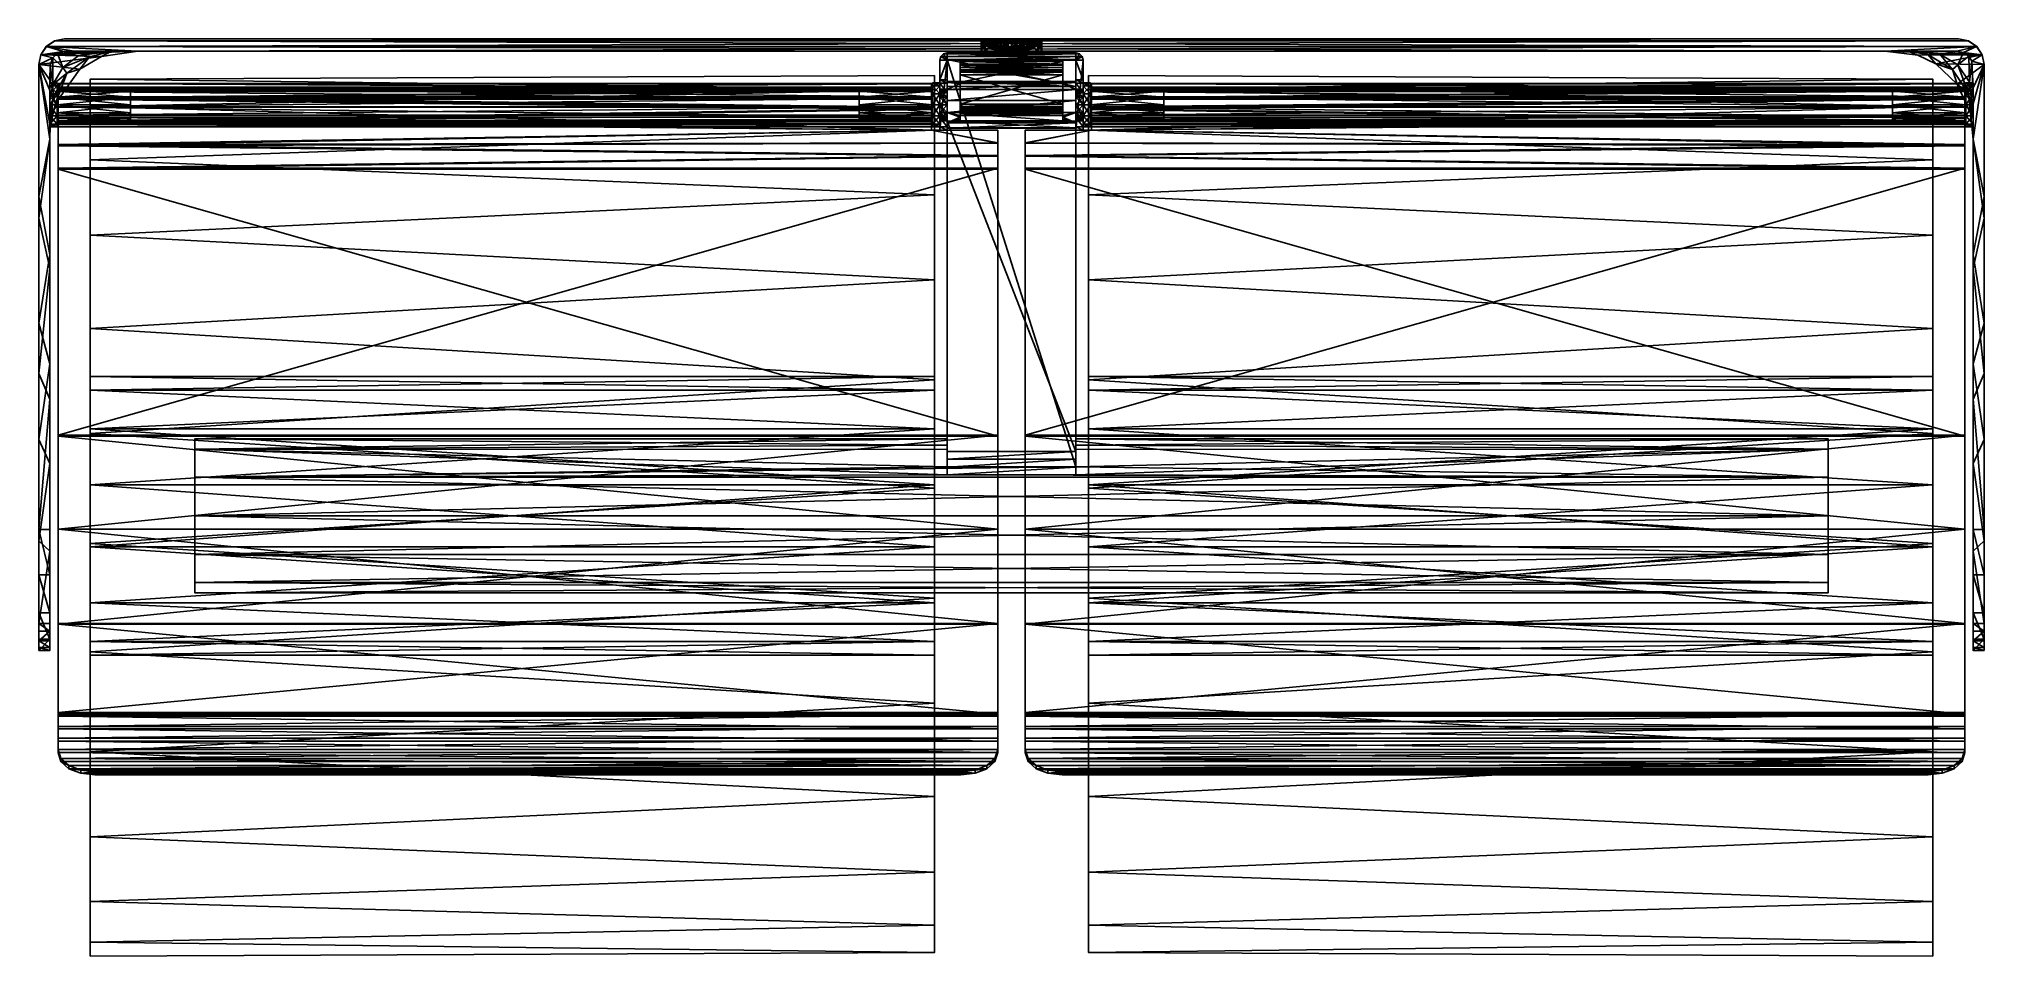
# Model space of a CAD drawing. Header units: millimetres. Extents: x -133 to 133, y -125 to 0.
import ezdxf

# ---------------------------------------------------------------- set-up
doc = ezdxf.new("R2010")
doc.units = ezdxf.units.MM
doc.layers.get('0').update_dxf_attribs({"color": 172})

msp = doc.modelspace()

# ---------------------------------------------------------------- meshes
at = {"color": 252}
mesh = msp.add_polyface(dxfattribs=at)
corners = [(-120, -9, 37.04), (-130, -9, 37.04), (-120, -10.08, 36.75), (-120, -7.14, 35.97), (-130, -7.14, 35.97), (-120, -7.93, 36.75), (-120, -7.14, 33.82), (-130, -7.14, 33.82), (-120, -6.85, 34.89), (-120, -9, 32.74), (-130, -9, 32.74), (-120, -7.93, 33.03), (-130, -7.93, 36.75), (-130, -10.08, 36.75), (-130, -7.93, 33.03), (-130, -6.85, 34.89), (-120, -10.86, 33.82), (-120, -10.08, 33.03), (-120, -11.15, 34.89), (-120, -10.86, 35.97), (-129.88, -8.05, 37.74), (-129.88, -11.22, 38.76), (-10.88, -9.5, 38.22), (-129.88, -7.89, 32.1), (-10.88, -9.32, 31.91), (-129.88, -9.32, 31.91), (-129.88, -6.07, 34.25), (-10.88, -6.71, 32.95), (-129.88, -6.71, 32.95), (-129.88, -6.83, 36.96), (-10.88, -6.11, 35.7), (-129.88, -6.11, 35.7), (-10.88, -6.83, 36.96), (-10.88, -6.07, 34.25), (-10.88, -7.89, 32.1), (-129.88, -8.21, 37.26), (-129.88, -7.19, 36.61), (-10.88, -8.21, 37.26), (-129.88, -6.56, 34.36), (-10.88, -6.59, 35.56), (-129.88, -6.59, 35.56), (-129.88, -8.07, 32.57), (-10.88, -7.09, 33.27), (-129.88, -7.09, 33.27), (-129.88, -9.27, 32.41), (-10.88, -8.07, 32.57), (-10.88, -6.56, 34.36), (-10.88, -7.19, 36.61), (-10.88, -9.61, 37.72), (-129.88, -11.37, 38.29), (-129.01, 0, 40.37), (-0.75, 0, -16.81), (-129.01, 0, -25.63), (-123.99, -2.41, -26.23), (-132.24, -2.18, -26.17), (-119, -1.67, -26.05), (-126.93, -4.14, -26.63), (-132.5, -3.5, -26.48), (-124.84, -1.67, 40.38), (-119, -1.67, 40.38), (-127.7, -1.67, 40.38), (-128.68, -4.65, -11.35), (-125.62, -2.44, -11.35), (-122.71, -1.7, -11.35), (-121.02, -1.67, 5.89), (-124.54, -1.68, 5.89), (-122.3, -1.67, -11.35), (-124.88, -1.7, 5.89), (-129.96, -2, 40.38), (-127.05, -2.28, 5.89), (-129.13, -1.7, 40.38), (-129.26, -3.89, 5.89)]
mesh.append_faces([[corners[k] for k in face] for face in [(59, 64, 55, 59), (64, 60, 65, 64), (64, 65, 66, 64), (64, 66, 55, 64), (67, 66, 65, 67), (66, 63, 55, 66)]], dxfattribs={"vtx0": -1, "vtx1": -1, "vtx2": -1, "vtx3": -1, "color": 252})
mesh.append_faces([[corners[k] for k in face] for face in [(6, 16, 11, 6), (17, 11, 16, 17), (5, 2, 3, 5), (3, 19, 8, 3), (35, 48, 49, 35), (50, 51, 52, 50), (53, 54, 55, 53), (67, 69, 63, 67), (67, 65, 70, 67)]], dxfattribs={"vtx0": -1, "vtx1": -1, "vtx3": -1, "color": 252})
mesh.append_faces([[corners[k] for k in face] for face in [(63, 69, 62, 63)]], dxfattribs={"vtx0": -1, "vtx2": -1, "vtx3": -1, "color": 252})
mesh.append_faces([[corners[k] for k in face] for face in [(23, 24, 25, 23), (26, 27, 28, 26), (29, 30, 31, 29), (20, 32, 29, 20), (31, 33, 26, 31), (28, 34, 23, 28), (38, 39, 40, 38), (41, 42, 43, 41), (44, 45, 41, 44), (43, 46, 38, 43), (40, 47, 36, 40), (55, 63, 53, 55), (63, 62, 53, 63)]], dxfattribs={"vtx0": -1, "vtx3": -1, "color": 252})
mesh.append_faces([[corners[k] for k in face] for face in [(6, 8, 18, 6), (2, 19, 3, 2), (20, 21, 22, 20), (53, 56, 57, 53), (59, 58, 64, 59), (58, 60, 64, 58), (67, 63, 66, 67), (60, 70, 65, 60), (62, 69, 71, 62)]], dxfattribs={"vtx1": -1, "vtx2": -1, "vtx3": -1, "color": 252})
mesh.append_faces([[corners[k] for k in face] for face in [(0, 1, 2, 0), (3, 4, 5, 3), (6, 7, 8, 6), (9, 10, 11, 9), (5, 12, 0, 5), (11, 14, 6, 11), (8, 15, 3, 8), (9, 11, 17, 9), (35, 36, 37, 35), (58, 59, 60, 58)]], dxfattribs={"vtx1": -1, "vtx3": -1, "color": 252})
mesh.append_faces([[corners[k] for k in face] for face in [(4, 12, 5, 4), (1, 13, 2, 1), (10, 14, 11, 10), (7, 15, 8, 7), (5, 0, 2, 5), (61, 56, 62, 61), (67, 68, 69, 67)]], dxfattribs={"vtx2": -1, "vtx3": -1, "color": 252})
mesh.append_faces([[corners[k] for k in face] for face in [(56, 53, 62, 56)]], dxfattribs={"vtx3": -1, "color": 252})
mesh = msp.add_polyface(dxfattribs=at)
corners = [(-10.88, -10.96, 38.68), (-129.88, -11.22, 38.76), (-10.88, -12.43, 39.13), (-10.88, -9.5, 38.22), (-10.88, -8.05, 37.74), (-129.88, -8.05, 37.74), (-1.88, -15.88, 40.15), (-1.88, -14.15, 39.65), (-129.88, -14.41, 39.72), (-10.88, -12, 34.89), (-129.88, -12, 34.89), (-10.88, -11.65, 33.48), (-129.88, -10.68, 32.41), (-10.88, -10.68, 32.41), (-10.88, -9.32, 31.91), (-129.88, -7.89, 32.1), (-10.88, -7.89, 32.1), (-10.88, -6.71, 32.95), (-129.88, -6.07, 34.25), (-10.88, -6.07, 34.25), (-10.88, -6.11, 35.7), (-129.88, -6.83, 36.96), (-10.88, -6.83, 36.96), (-129.88, -6.11, 35.7), (-129.88, -6.71, 32.95), (-129.88, -9.32, 31.91), (-10.88, -12, 37.48), (-129.88, -12, 37.48), (-10.88, -11.5, 37.48), (-10.88, -11.5, 34.89), (-129.88, -11.5, 34.89), (-10.88, -8.21, 37.26), (-129.88, -7.19, 36.61), (-10.88, -7.19, 36.61), (-10.88, -6.59, 35.56), (-129.88, -6.56, 34.36), (-10.88, -6.56, 34.36), (-10.88, -7.09, 33.27), (-129.88, -8.07, 32.57), (-10.88, -8.07, 32.57), (-10.88, -9.27, 32.41), (-129.88, -10.4, 32.82), (-10.88, -10.4, 32.82), (-10.88, -11.21, 33.72), (-129.88, -11.21, 33.72), (-129.88, -9.27, 32.41), (-129.88, -7.09, 33.27), (-129.88, -6.59, 35.56), (-10.88, -12.43, 38.61), (-1.88, -14.2, 39.14), (-129.88, -14.56, 39.25), (-129.88, -11.37, 38.29), (-10.88, -11.02, 38.17), (-10.88, -9.61, 37.72), (-129.88, -8.21, 37.26), (-129.01, 0, -25.63), (0, 0, -19.61), (129.01, 0, -25.63), (0, 0, -16.61), (-0.75, 0, -16.81), (-129.01, 0, 40.37), (-1.3, 0, -17.36), (-1.5, 0, -18.11), (-1.3, 0, -18.86), (-0.75, 0, -19.41), (-119, -1.67, -26.05), (-2.08, -1.67, -14.52), (-119, -1.67, 40.38), (0, -1.67, -22.26), (-2.08, -1.67, -21.7), (-3.59, -1.67, -20.18), (-4.15, -1.67, -18.11), (-3.59, -1.67, -16.03), (0, -1.67, -13.96), (119, -1.67, 40.38), (-131.5, -1.05, -25.89), (131.5, -1.05, -25.89), (-130.37, -0.28, -25.7), (-127.7, -1.67, 40.38), (128.79, -1.66, 40.38), (-131.48, -1.03, 40.38), (130.35, -0.27, 40.37), (-130.35, -0.27, 40.37)]
mesh.append_faces([[corners[k] for k in face] for face in [(7, 2, 8, 7), (48, 49, 50, 48), (65, 66, 67, 65), (65, 75, 76, 65), (78, 67, 79, 78), (78, 79, 80, 78)]], dxfattribs={"vtx0": -1, "vtx1": -1, "vtx2": -1, "vtx3": -1, "color": 252})
mesh.append_faces([[corners[k] for k in face] for face in [(0, 1, 2, 0), (48, 51, 52, 48), (52, 51, 53, 52), (55, 56, 57, 55), (67, 73, 74, 67), (80, 81, 82, 80), (82, 81, 60, 82)]], dxfattribs={"vtx0": -1, "vtx1": -1, "vtx3": -1, "color": 252})
mesh.append_faces([[corners[k] for k in face] for face in [(48, 50, 51, 48)]], dxfattribs={"vtx0": -1, "vtx2": -1, "vtx3": -1, "color": 252})
mesh.append_faces([[corners[k] for k in face] for face in [(11, 12, 13, 11), (14, 15, 16, 14), (17, 18, 19, 17), (20, 21, 22, 20), (31, 32, 33, 31), (34, 35, 36, 34), (37, 38, 39, 37), (40, 41, 42, 40)]], dxfattribs={"vtx0": -1, "vtx3": -1, "color": 252})
mesh.append_faces([[corners[k] for k in face] for face in [(0, 3, 1, 0), (6, 7, 8, 6), (58, 59, 60, 58), (59, 61, 55, 59), (61, 62, 55, 61), (62, 63, 55, 62), (63, 64, 55, 63), (64, 56, 55, 64), (68, 69, 65, 68), (69, 70, 65, 69), (70, 71, 65, 70), (71, 72, 65, 71), (72, 66, 65, 72), (66, 73, 67, 66), (75, 77, 76, 75)]], dxfattribs={"vtx1": -1, "vtx2": -1, "vtx3": -1, "color": 252})
mesh.append_faces([[corners[k] for k in face] for face in [(4, 5, 3, 4), (9, 10, 11, 9), (4, 22, 5, 4), (20, 19, 23, 20), (17, 16, 24, 17), (14, 13, 25, 14), (26, 27, 9, 26), (29, 30, 28, 29), (43, 42, 44, 43), (40, 39, 45, 40), (37, 36, 46, 37), (34, 33, 47, 34), (31, 53, 54, 31), (9, 11, 26, 9), (48, 52, 2, 48), (28, 26, 29, 28), (55, 57, 77, 55)]], dxfattribs={"vtx1": -1, "vtx3": -1, "color": 252})
mesh.append_faces([[corners[k] for k in face] for face in [(27, 26, 28, 27), (29, 43, 44, 29)]], dxfattribs={"vtx2": -1, "vtx3": -1, "color": 252})
mesh = msp.add_polyface(dxfattribs=at)
corners = [(-3.68, -0.37, -20.02), (4, -0.37, -19.2), (3.04, -0.37, -20.92), (-0.33, -0.37, -13.98), (1.61, -0.37, -14.29), (-2.19, -0.37, -14.59), (1.4, -0.37, -22.01), (-0.55, -0.37, -22.22), (-2.38, -0.37, -21.5), (-1.11, -0.64, -21.97), (0, -0.64, -22.13), (0, -1.4, -20.82), (-0.75, -1.4, -20.71), (-2.2, -0.64, -21.47), (-1.48, -1.4, -20.38), (0.83, -1.4, -20.69), (-1.72, -0.64, -14.48), (-0.48, -0.64, -14.12), (0.73, -0.64, -14.16), (-0.33, -1.4, -15.42), (0.49, -1.4, -15.45), (-1.75, -1.21, -15.31), (0.51, -1.17, -20.02), (-0.52, -1.17, -20.02), (0.51, -1.53, -20.02), (-0.52, -1.17, -18.96), (-0.52, -1.53, -20.02), (-0.85, -1.17, -18.62), (-1.91, -1.17, -18.62), (-1.91, -1.53, -18.62), (-0.52, -1.17, -17.26), (-0.52, -1.17, -16.2), (-0.52, -1.53, -16.2), (0.51, -1.17, -16.2), (-0.85, -1.17, -17.59), (-1.91, -1.17, -17.59), (0.51, -1.17, -18.96), (0.51, -1.17, -17.26), (-131.48, -1.03, 40.38), (128.79, -1.66, 40.38), (131.48, -1.03, 40.38), (130.35, -0.27, 40.37), (0, -0.37, -22.26), (0, -1.67, -22.26), (2.08, -0.37, -21.7), (0, -0.37, -13.96), (0, -1.67, -13.96), (-2.08, -0.37, -14.52), (-2.08, -0.37, -21.7), (-2.08, -1.67, -21.7), (0, -0.37, -16.61), (2.08, -0.37, -14.52), (-0.75, -0.37, -16.81), (0, -0.37, -19.61), (-0.75, -0.37, -19.41), (0, 0, -16.61), (0.75, -0.37, -16.81), (-0.75, 0, -16.81), (-1.3, -0.37, -17.36), (-1.3, 0, -17.36), (-1.5, 0, -18.11), (-1.3, -0.37, -18.86), (-1.3, 0, -18.86), (-1.5, -0.37, -18.11), (-0.75, 0, -19.41), (0, 0, -19.61), (0.75, 0, -19.41), (0.75, 0, -16.81)]
mesh.append_faces([[corners[k] for k in face] for face in [(36, 37, 30, 36), (36, 30, 25, 36), (38, 39, 40, 38)]], dxfattribs={"vtx0": -1, "vtx1": -1, "vtx2": -1, "vtx3": -1, "color": 252})
mesh.append_faces([[corners[k] for k in face] for face in [(34, 25, 30, 34), (25, 34, 27, 25), (35, 27, 34, 35), (33, 30, 37, 33), (45, 50, 51, 45), (50, 47, 52, 50), (42, 53, 48, 42)]], dxfattribs={"vtx0": -1, "vtx1": -1, "vtx3": -1, "color": 252})
mesh.append_faces([[corners[k] for k in face] for face in [(0, 1, 2, 0), (38, 40, 41, 38)]], dxfattribs={"vtx0": -1, "vtx2": -1, "vtx3": -1, "color": 252})
mesh.append_faces([[corners[k] for k in face] for face in [(9, 11, 12, 9), (18, 19, 20, 18), (16, 21, 17, 16)]], dxfattribs={"vtx0": -1, "vtx3": -1, "color": 252})
mesh.append_faces([[corners[k] for k in face] for face in [(22, 36, 25, 22), (45, 47, 50, 45), (42, 44, 53, 42), (53, 54, 48, 53)]], dxfattribs={"vtx1": -1, "vtx2": -1, "vtx3": -1, "color": 252})
mesh.append_faces([[corners[k] for k in face] for face in [(3, 4, 5, 3), (9, 12, 13, 9), (11, 10, 15, 11), (22, 23, 24, 22), (23, 25, 26, 23), (31, 30, 33, 31), (23, 22, 25, 23), (42, 43, 44, 42), (45, 46, 47, 45), (48, 49, 42, 48), (50, 55, 56, 50), (55, 50, 57, 55), (58, 59, 52, 58), (59, 58, 60, 59), (61, 62, 63, 61), (62, 61, 64, 62), (53, 65, 54, 53), (65, 53, 66, 65), (54, 64, 61, 54), (63, 60, 58, 63), (52, 57, 50, 52)]], dxfattribs={"vtx1": -1, "vtx3": -1, "color": 252})
mesh.append_faces([[corners[k] for k in face] for face in [(6, 7, 8, 6), (9, 10, 11, 9), (12, 14, 13, 12), (18, 17, 19, 18), (27, 28, 29, 27), (30, 31, 32, 30), (65, 64, 54, 65), (62, 60, 63, 62), (59, 57, 52, 59), (55, 67, 56, 55)]], dxfattribs={"vtx2": -1, "vtx3": -1, "color": 252})
mesh.append_faces([[corners[k] for k in face] for face in [(7, 9, 8, 7), (9, 7, 10, 9), (3, 16, 17, 3), (3, 17, 18, 3), (3, 18, 4, 3), (21, 19, 17, 21), (7, 6, 10, 7)]], dxfattribs={"vtx3": -1, "color": 252})
mesh = msp.add_polyface(dxfattribs=at)
corners = [(10.88, -8.05, 37.74), (10.88, -9.5, 38.22), (129.88, -8.05, 37.74), (10.88, -10.96, 38.68), (129.88, -11.22, 38.76), (10.88, -12.43, 39.13), (10.88, -11.65, 33.48), (10.88, -10.68, 32.41), (129.88, -11.65, 33.48), (10.88, -7.89, 32.1), (129.88, -9.32, 31.91), (10.88, -9.32, 31.91), (10.88, -6.07, 34.25), (129.88, -6.71, 32.95), (10.88, -6.71, 32.95), (10.88, -6.83, 36.96), (129.88, -6.11, 35.7), (10.88, -6.11, 35.7), (129.88, -6.83, 36.96), (129.88, -6.07, 34.25), (129.88, -7.89, 32.1), (129.88, -10.68, 32.41), (10.88, -11.5, 37.48), (10.88, -12, 37.48), (129.88, -11.5, 37.48), (10.88, -11.5, 34.89), (10.88, -8.21, 37.26), (10.88, -7.19, 36.61), (129.88, -8.21, 37.26), (10.88, -6.56, 34.36), (129.88, -6.59, 35.56), (10.88, -6.59, 35.56), (10.88, -8.07, 32.57), (129.88, -7.09, 33.27), (10.88, -7.09, 33.27), (10.88, -10.4, 32.82), (129.88, -9.27, 32.41), (10.88, -9.27, 32.41), (129.88, -11.5, 34.89), (10.88, -11.21, 33.72), (129.88, -10.4, 32.82), (129.88, -8.07, 32.57), (129.88, -6.56, 34.36), (129.88, -7.19, 36.61), (10.88, -11.02, 38.17), (129.88, -11.37, 38.29), (10.88, -12.43, 38.61), (10.88, -9.61, 37.72), (20.75, -10.08, 33.03), (10.75, -10.08, 33.03), (20.75, -9, 32.74), (20.75, -7.93, 33.03), (10.75, -7.93, 33.03), (20.75, -7.14, 33.82), (20.75, -6.85, 34.89), (10.75, -6.85, 34.89), (20.75, -7.14, 35.97), (20.75, -10.86, 33.82), (20.75, -11.15, 34.89), (20.75, -10.86, 35.97), (20.75, -7.93, 36.75), (20.75, -10.08, 36.75), (20.75, -9, 37.04), (129.01, 0, 40.37), (0, 0, -16.61), (-129.01, 0, 40.37), (0.75, 0, -16.81), (1.3, 0, -18.86), (1.5, 0, -18.11), (129.01, 0, -25.63), (0.75, 0, -19.41), (1.3, 0, -17.36), (0, 0, -19.61), (119, -1.67, -26.05), (0, -1.67, -22.26), (-119, -1.67, -26.05), (2.08, -1.67, -14.52), (119, -1.67, 40.38), (0, -1.67, -13.96), (3.59, -1.67, -16.03), (4.15, -1.67, -18.11), (3.59, -1.67, -20.18), (2.08, -1.67, -21.7), (130.37, -0.28, -25.7), (-130.37, -0.28, -25.7), (131.5, -1.05, -25.89), (130.35, -0.27, 40.37), (128.79, -1.66, 40.38), (-119, -1.67, 40.38)]
mesh.append_faces([[corners[k] for k in face] for face in [(5, 4, 3, 5), (44, 45, 46, 44), (57, 53, 58, 57), (53, 57, 51, 53), (48, 51, 57, 48), (58, 54, 59, 58), (60, 61, 56, 60), (56, 59, 54, 56), (63, 64, 65, 63), (64, 63, 66, 64), (67, 69, 70, 67), (73, 74, 75, 73), (76, 77, 78, 76), (79, 73, 76, 79), (74, 73, 82, 74), (85, 84, 83, 85), (77, 87, 88, 77)]], dxfattribs={"vtx0": -1, "vtx1": -1, "vtx3": -1, "color": 252})
mesh.append_faces([[corners[k] for k in face] for face in [(9, 10, 11, 9), (12, 13, 14, 12), (15, 16, 17, 15), (0, 18, 15, 0), (17, 19, 12, 17), (14, 20, 9, 14), (11, 21, 7, 11), (29, 30, 31, 29), (32, 33, 34, 32), (35, 36, 37, 35), (39, 40, 35, 39), (37, 41, 32, 37), (34, 42, 29, 34), (31, 43, 27, 31)]], dxfattribs={"vtx0": -1, "vtx3": -1, "color": 252})
mesh.append_faces([[corners[k] for k in face] for face in [(1, 3, 4, 1), (44, 47, 45, 44), (53, 54, 58, 53), (61, 59, 56, 61), (67, 68, 69, 67), (68, 71, 69, 68), (72, 70, 69, 72), (71, 66, 69, 71), (79, 80, 73, 79), (80, 81, 73, 80), (81, 82, 73, 81), (69, 83, 84, 69)]], dxfattribs={"vtx1": -1, "vtx2": -1, "vtx3": -1, "color": 252})
mesh.append_faces([[corners[k] for k in face] for face in [(0, 1, 2, 0), (6, 7, 8, 6), (22, 23, 24, 22), (26, 27, 28, 26), (25, 38, 39, 25), (26, 28, 47, 26), (48, 49, 50, 48), (51, 52, 53, 51), (54, 55, 56, 54), (50, 51, 48, 50), (63, 65, 86, 63)]], dxfattribs={"vtx1": -1, "vtx3": -1, "color": 252})
mesh.append_faces([[corners[k] for k in face] for face in [(25, 22, 24, 25), (60, 62, 61, 60)]], dxfattribs={"vtx2": -1, "vtx3": -1, "color": 252})
mesh = msp.add_polyface(dxfattribs=at)
corners = [(1.61, -0.37, -14.29), (3.19, -0.37, -15.47), (-2.19, -0.37, -14.59), (4.05, -0.37, -17.24), (4, -0.37, -19.2), (3.04, -0.37, -20.92), (1.4, -0.37, -22.01), (-2.38, -0.37, -21.5), (-3.23, -0.37, -15.52), (2.42, -0.64, -21.31), (3.36, -0.64, -20.31), (2.27, -1.4, -19.59), (1.63, -1.4, -20.27), (1.23, -0.64, -21.93), (4.01, -0.64, -17.87), (2.52, -1.4, -17.11), (2.7, -1.4, -17.95), (1.97, -0.64, -14.6), (0.73, -0.64, -14.16), (0.49, -1.4, -15.45), (1.32, -1.4, -15.75), (3.03, -0.64, -15.47), (0.83, -1.4, -20.69), (0, -0.64, -22.13), (2.04, -1.4, -16.33), (3.74, -0.64, -16.63), (2.63, -1.4, -18.77), (3.9, -0.64, -19.09), (1.91, -1.17, -18.62), (0.85, -1.17, -18.62), (1.91, -1.53, -18.62), (0.85, -1.17, -17.59), (0.51, -1.17, -18.96), (1.91, -1.17, -17.59), (0.51, -1.17, -17.26), (3.59, -0.37, -16.03), (3.59, -1.67, -16.03), (2.08, -0.37, -14.52), (2.08, -1.67, -14.52), (0, -0.37, -13.96), (2.08, -0.37, -21.7), (2.08, -1.67, -21.7), (3.59, -0.37, -20.18), (1.3, -0.37, -17.36), (4.15, -0.37, -18.11), (0.75, -0.37, -16.81), (0, -0.37, -19.61), (0.75, -0.37, -19.41), (1.5, -0.37, -18.11), (1.3, -0.37, -18.86), (0, -0.37, -16.61), (1.3, 0, -17.36), (0.75, 0, -16.81), (1.3, 0, -18.86), (1.5, 0, -18.11), (0.75, 0, -19.41)]
mesh.append_faces([[corners[k] for k in face] for face in [(29, 31, 32, 29), (35, 43, 44, 35), (43, 35, 45, 43), (46, 40, 47, 46), (44, 48, 42, 44), (42, 47, 40, 42), (37, 45, 35, 37)]], dxfattribs={"vtx0": -1, "vtx1": -1, "vtx3": -1, "color": 252})
mesh.append_faces([[corners[k] for k in face] for face in [(4, 8, 2, 4)]], dxfattribs={"vtx0": -1, "vtx2": -1, "vtx3": -1, "color": 252})
mesh.append_faces([[corners[k] for k in face] for face in [(9, 11, 12, 9), (14, 15, 16, 14), (17, 19, 20, 17), (22, 23, 13, 22), (21, 20, 24, 21), (25, 24, 15, 25)]], dxfattribs={"vtx0": -1, "vtx3": -1, "color": 252})
mesh.append_faces([[corners[k] for k in face] for face in [(0, 1, 2, 0), (1, 3, 2, 1), (3, 4, 2, 3), (5, 6, 7, 5), (29, 28, 31, 29), (31, 34, 32, 31), (48, 49, 42, 48), (49, 47, 42, 49), (50, 45, 37, 50), (43, 48, 44, 43)]], dxfattribs={"vtx1": -1, "vtx2": -1, "vtx3": -1, "color": 252})
mesh.append_faces([[corners[k] for k in face] for face in [(9, 12, 13, 9), (17, 20, 21, 17), (22, 13, 12, 22), (21, 24, 25, 21), (27, 26, 10, 27), (11, 10, 26, 11), (28, 29, 30, 28), (35, 36, 37, 35), (37, 38, 39, 37), (40, 41, 42, 40), (43, 51, 48, 43), (51, 43, 52, 51), (49, 53, 47, 49), (53, 49, 54, 53), (47, 55, 46, 47), (45, 52, 43, 45), (48, 54, 49, 48)]], dxfattribs={"vtx1": -1, "vtx3": -1, "color": 252})
mesh.append_faces([[corners[k] for k in face] for face in [(9, 10, 11, 9), (17, 18, 19, 17), (16, 26, 27, 16), (28, 33, 31, 28), (53, 55, 47, 53), (51, 54, 48, 51)]], dxfattribs={"vtx2": -1, "vtx3": -1, "color": 252})
mesh.append_faces([[corners[k] for k in face] for face in [(5, 9, 6, 5), (9, 5, 10, 9), (9, 13, 6, 9), (0, 17, 1, 0), (17, 0, 18, 17), (17, 21, 1, 17), (21, 25, 1, 21), (5, 4, 10, 5), (6, 13, 23, 6)]], dxfattribs={"vtx3": -1, "color": 252})
mesh = msp.add_polyface(dxfattribs=at)
corners = [(129.88, -8.05, 37.74), (10.88, -9.5, 38.22), (129.88, -11.22, 38.76), (129.88, -9.32, 31.91), (10.88, -7.89, 32.1), (129.88, -7.89, 32.1), (129.88, -6.71, 32.95), (10.88, -6.07, 34.25), (129.88, -6.07, 34.25), (129.88, -6.11, 35.7), (10.88, -6.83, 36.96), (129.88, -6.83, 36.96), (10.88, -8.05, 37.74), (10.88, -6.11, 35.7), (10.88, -6.71, 32.95), (129.88, -10.68, 32.41), (10.88, -9.32, 31.91), (129.88, -8.21, 37.26), (10.88, -7.19, 36.61), (129.88, -7.19, 36.61), (129.88, -6.59, 35.56), (10.88, -6.56, 34.36), (129.88, -6.56, 34.36), (129.88, -7.09, 33.27), (10.88, -8.07, 32.57), (129.88, -8.07, 32.57), (129.88, -9.27, 32.41), (10.88, -10.4, 32.82), (129.88, -10.4, 32.82), (10.88, -9.27, 32.41), (10.88, -7.09, 33.27), (10.88, -6.59, 35.56), (129.88, -11.37, 38.29), (10.88, -9.61, 37.72), (120, -9, 32.74), (130, -9, 32.74), (120, -10.08, 33.03), (130, -7.93, 33.03), (120, -7.14, 33.82), (130, -7.14, 33.82), (120, -7.93, 33.03), (130, -6.85, 34.89), (120, -7.14, 35.97), (130, -7.14, 35.97), (120, -6.85, 34.89), (130, -7.93, 36.75), (120, -9, 37.04), (130, -9, 37.04), (120, -7.93, 36.75), (120, -10.08, 36.75), (130, -10.08, 36.75), (120, -10.86, 35.97), (120, -11.15, 34.89), (120, -10.86, 33.82), (129.01, 0, -25.63), (0.75, 0, -16.81), (129.01, 0, 40.37), (119, -1.67, 40.38), (2.08, -1.67, -14.52), (119, -1.67, -26.05), (123.48, -2.22, -26.18), (132.24, -2.18, -26.17), (125.92, -3.4, -26.46), (127.7, -1.67, 40.38), (128.79, -1.66, 40.38), (121.02, -1.67, 5.89), (124.36, -1.67, 5.89), (122.09, -1.67, -11.35), (124.85, -2.14, -11.35), (128.2, -4.15, -11.35), (126.49, -2.06, 5.89)]
mesh.append_faces([[corners[k] for k in face] for face in [(57, 58, 59, 57), (63, 65, 66, 63), (59, 66, 65, 59), (59, 65, 57, 59)]], dxfattribs={"vtx0": -1, "vtx1": -1, "vtx2": -1, "vtx3": -1, "color": 252})
mesh.append_faces([[corners[k] for k in face] for face in [(0, 1, 2, 0), (51, 42, 52, 51), (42, 51, 48, 42), (49, 48, 51, 49), (52, 44, 53, 52), (40, 36, 38, 40), (38, 53, 44, 38), (54, 55, 56, 54), (60, 61, 62, 60), (67, 68, 66, 67)]], dxfattribs={"vtx0": -1, "vtx1": -1, "vtx3": -1, "color": 252})
mesh.append_faces([[corners[k] for k in face] for face in [(67, 60, 68, 67), (69, 70, 68, 69)]], dxfattribs={"vtx0": -1, "vtx2": -1, "vtx3": -1, "color": 252})
mesh.append_faces([[corners[k] for k in face] for face in [(3, 4, 5, 3), (6, 7, 8, 6), (9, 10, 11, 9), (17, 18, 19, 17), (20, 21, 22, 20), (23, 24, 25, 23), (26, 27, 28, 26), (63, 66, 64, 63), (60, 67, 59, 60), (69, 68, 62, 69)]], dxfattribs={"vtx0": -1, "vtx3": -1, "color": 252})
mesh.append_faces([[corners[k] for k in face] for face in [(17, 32, 33, 17), (42, 44, 52, 42), (36, 53, 38, 36), (60, 59, 61, 60), (63, 57, 65, 63), (64, 66, 70, 64), (68, 70, 66, 68)]], dxfattribs={"vtx1": -1, "vtx2": -1, "vtx3": -1, "color": 252})
mesh.append_faces([[corners[k] for k in face] for face in [(0, 11, 12, 0), (9, 8, 13, 9), (6, 5, 14, 6), (3, 15, 16, 3), (26, 25, 29, 26), (23, 22, 30, 23), (20, 19, 31, 20), (34, 35, 36, 34), (35, 34, 37, 35), (38, 39, 40, 38), (39, 38, 41, 39), (42, 43, 44, 42), (43, 42, 45, 43), (46, 47, 48, 46), (40, 37, 34, 40), (49, 50, 46, 49), (48, 45, 42, 48), (44, 41, 38, 44), (46, 48, 49, 46), (63, 64, 57, 63), (67, 66, 59, 67)]], dxfattribs={"vtx1": -1, "vtx3": -1, "color": 252})
mesh.append_faces([[corners[k] for k in face] for face in [(40, 34, 36, 40)]], dxfattribs={"vtx2": -1, "vtx3": -1, "color": 252})
mesh.append_faces([[corners[k] for k in face] for face in [(60, 62, 68, 60)]], dxfattribs={"vtx3": -1, "color": 252})
mesh = msp.add_polyface(dxfattribs=at)
corners = [(-130, -6.4, 36.39), (-130, -7.14, 35.97), (-130, -6, 34.89), (-130, -7.93, 36.75), (-130, -7.14, 33.82), (-130, -6.4, 33.39), (-130, -6.85, 34.89), (-130, -7.93, 33.03), (-130, -7.5, 32.29), (-130, -7.5, 37.49), (-131, -6.4, 36.39), (-131, -6, 34.89), (-131, -6.4, 33.39), (-131, -7.5, 32.29), (-131, -7.5, 37.49), (-120, -7.14, 35.97), (-120, -7.14, 33.82), (-129.88, -6.11, 35.7), (-129.88, -6.59, 35.56), (-129.88, -6.83, 36.96), (-129.88, -6.56, 34.36), (-129.88, -6.07, 34.25), (-129.88, -7.89, 32.1), (-129.88, -7.09, 33.27), (-129.88, -6.71, 32.95), (-129.88, -7.19, 36.61), (-129.88, -8.05, 37.74), (-132.24, -2.18, -26.17), (-123.99, -2.41, -26.23), (-132.5, -3.5, -26.48), (-126.93, -4.14, -26.63), (-130.25, -8.81, -27.65), (-131.5, -1.05, -25.89), (-119, -1.67, -26.05), (-131, -5.59, 40.3), (-130.98, -3.56, 40.36), (-132.5, -3.5, 40.36), (-129.96, -2, 40.38), (-132.23, -2.16, 40.38), (-130.58, -2.58, 40.38), (-129.13, -1.7, 40.38), (-131.48, -1.03, 40.38), (-127.7, -1.67, 40.38), (-129.01, 0, 40.37), (-129.01, 0, -25.63), (-130.35, -0.27, 40.37), (-130.37, -0.28, -25.7), (-131, -8.31, 5.89), (-128.68, -4.65, -11.35), (-125.62, -2.44, -11.35), (-129.26, -3.89, 5.89), (-130.62, -6.23, 5.89), (-130.55, -7.89, -11.35), (-124.88, -1.7, 5.89), (-127.05, -2.28, 5.89)]
mesh.append_faces([[corners[k] for k in face] for face in [(0, 1, 2, 0), (1, 0, 3, 1), (2, 4, 5, 2), (5, 7, 8, 5), (9, 3, 0, 9), (4, 2, 6, 4), (17, 18, 19, 17), (18, 17, 20, 18), (22, 23, 24, 22), (19, 25, 26, 19), (24, 20, 21, 24), (27, 28, 29, 27), (37, 38, 39, 37), (38, 40, 41, 38), (42, 41, 40, 42), (39, 36, 35, 39), (48, 49, 50, 48)]], dxfattribs={"vtx0": -1, "vtx1": -1, "vtx3": -1, "color": 252})
mesh.append_faces([[corners[k] for k in face] for face in [(48, 51, 52, 48)]], dxfattribs={"vtx0": -1, "vtx2": -1, "vtx3": -1, "color": 252})
mesh.append_faces([[corners[k] for k in face] for face in [(34, 47, 35, 34), (48, 52, 31, 48)]], dxfattribs={"vtx0": -1, "vtx3": -1, "color": 252})
mesh.append_faces([[corners[k] for k in face] for face in [(1, 6, 2, 1), (4, 7, 5, 4), (17, 21, 20, 17), (23, 20, 24, 23), (18, 25, 19, 18), (30, 31, 29, 30), (27, 32, 33, 27), (37, 40, 38, 37), (38, 36, 39, 38), (48, 50, 51, 48)]], dxfattribs={"vtx1": -1, "vtx2": -1, "vtx3": -1, "color": 252})
mesh.append_faces([[corners[k] for k in face] for face in [(10, 0, 11, 10), (0, 10, 9, 0), (12, 5, 13, 12), (5, 12, 2, 5), (14, 9, 10, 14), (11, 2, 12, 11), (1, 15, 6, 1), (4, 16, 7, 4), (34, 35, 36, 34), (43, 44, 45, 43), (32, 41, 46, 32), (41, 32, 38, 41), (29, 36, 27, 29), (27, 38, 32, 27), (46, 45, 44, 46), (35, 47, 51, 35)]], dxfattribs={"vtx1": -1, "vtx3": -1, "color": 252})
mesh.append_faces([[corners[k] for k in face] for face in [(5, 8, 13, 5), (0, 2, 11, 0), (36, 38, 27, 36), (41, 45, 46, 41), (50, 39, 51, 50), (54, 37, 50, 54)]], dxfattribs={"vtx2": -1, "vtx3": -1, "color": 252})
mesh.append_faces([[corners[k] for k in face] for face in [(30, 48, 31, 30), (37, 53, 40, 37), (39, 50, 37, 39), (39, 35, 51, 39)]], dxfattribs={"vtx3": -1, "color": 252})
mesh = msp.add_polyface(dxfattribs=at)
corners = [(0.51, -1.61, -17.26), (1.18, -1.46, -16), (0.51, -1.53, -16.2), (0.63, -1.61, -17.37), (1.82, -1.46, -16.52), (2.04, -1.4, -16.33), (1.32, -1.4, -15.75), (0.44, -1.46, -15.73), (0.74, -1.61, -17.48), (1.91, -1.53, -17.59), (2.25, -1.46, -17.22), (0.85, -1.61, -17.59), (2.41, -1.46, -17.97), (2.7, -1.4, -17.95), (2.52, -1.4, -17.11), (0.85, -1.61, -18.62), (2.02, -1.46, -19.43), (1.91, -1.53, -18.62), (0.74, -1.61, -18.73), (1.46, -1.46, -20.04), (1.63, -1.4, -20.27), (2.27, -1.4, -19.59), (2.34, -1.46, -18.7), (0.63, -1.61, -18.84), (0.51, -1.53, -20.02), (0.74, -1.46, -20.41), (0.51, -1.61, -18.96), (0, -1.4, -20.82), (0.83, -1.4, -20.69), (0.49, -1.4, -15.45), (2.63, -1.4, -18.77), (0.51, -1.17, -17.26), (0.85, -1.17, -17.59), (1.91, -1.17, -17.59), (1.91, -1.17, -18.62), (0.85, -1.17, -18.62), (0.51, -1.17, -18.96), (7, -5.88, 35.8), (-7, -5.88, 35.8), (7, -3.07, 37.47), (7, -6.06, 36.27), (7, -3.6, 37.73), (-7, -3.6, 37.73), (7, -3.43, 40.37), (-7, -3.07, 37.47), (7, -4.9, 40.77), (7, -4.39, 40.72), (-7, -4.39, 40.72), (-119, -1.67, -26.05), (131.5, -1.05, -25.89), (119, -1.67, -26.05), (3.59, -1.67, -20.18), (3.59, -0.37, -20.18), (2.08, -1.67, -21.7), (3.59, -1.67, -16.03), (2.08, -1.67, -14.52), (2.08, -0.37, -14.52), (0, -1.67, -22.26), (2.08, -0.37, -21.7)]
mesh.append_faces([[corners[k] for k in face] for face in [(1, 6, 7, 1), (1, 7, 2, 1), (10, 12, 13, 10), (16, 21, 22, 16), (16, 22, 17, 16), (17, 22, 12, 17), (12, 22, 30, 12)]], dxfattribs={"vtx0": -1, "vtx1": -1, "vtx2": -1, "vtx3": -1, "color": 252})
mesh.append_faces([[corners[k] for k in face] for face in [(0, 1, 2, 0), (1, 3, 4, 1), (10, 14, 4, 10), (15, 16, 17, 15), (16, 18, 19, 16), (25, 28, 19, 25), (17, 12, 9, 17), (13, 12, 30, 13), (3, 31, 8, 3), (32, 8, 31, 32), (48, 49, 50, 48)]], dxfattribs={"vtx0": -1, "vtx1": -1, "vtx3": -1, "color": 252})
mesh.append_faces([[corners[k] for k in face] for face in [(1, 5, 6, 1), (10, 13, 14, 10), (16, 20, 21, 16), (25, 27, 28, 25), (7, 6, 29, 7)]], dxfattribs={"vtx0": -1, "vtx2": -1, "vtx3": -1, "color": 252})
mesh.append_faces([[corners[k] for k in face] for face in [(0, 3, 1, 0), (1, 4, 5, 1), (3, 8, 4, 3), (10, 9, 12, 10), (10, 4, 11, 10), (15, 18, 16, 15), (16, 19, 20, 16), (18, 23, 19, 18), (28, 20, 19, 28), (14, 5, 4, 14), (8, 11, 4, 8), (21, 30, 22, 21), (23, 26, 19, 23), (35, 36, 18, 35), (23, 18, 36, 23)]], dxfattribs={"vtx1": -1, "vtx2": -1, "vtx3": -1, "color": 252})
mesh.append_faces([[corners[k] for k in face] for face in [(9, 10, 11, 9), (25, 19, 26, 25), (0, 31, 3, 0), (11, 8, 32, 11), (11, 32, 9, 11), (33, 34, 9, 33), (15, 35, 18, 15), (37, 38, 39, 37), (51, 52, 53, 51)]], dxfattribs={"vtx1": -1, "vtx3": -1, "color": 252})
mesh.append_faces([[corners[k] for k in face] for face in [(32, 33, 9, 32), (34, 17, 9, 34), (35, 15, 17, 35), (40, 41, 42, 40), (43, 39, 44, 43), (45, 46, 47, 45), (54, 55, 56, 54), (57, 53, 58, 57)]], dxfattribs={"vtx2": -1, "vtx3": -1, "color": 252})
mesh.append_faces([[corners[k] for k in face] for face in [(24, 25, 26, 24)]], dxfattribs={"vtx3": -1, "color": 252})
mesh = msp.add_polyface(dxfattribs=at)
corners = [(-4.14, -0.37, -18.11), (-3.95, -0.64, -17.38), (-3.91, -0.37, -16.74), (-3.68, -0.37, -20.02), (-3.74, -0.64, -19.59), (-3.12, -0.64, -20.64), (-2.52, -1.4, -19.11), (-4, -0.64, -18.47), (-2.7, -1.4, -18.35), (-2.66, -1.4, -17.62), (-3.57, -0.64, -16.26), (-3.23, -0.37, -15.52), (-8.75, -2.89, 33.87), (-8.75, -5.57, 33.87), (-8.75, -2.89, 14.39), (8.75, -2.89, 14.39), (-8.75, -1.89, 33.87), (8.75, -1.89, 33.87), (-8.75, -1.89, 14.39), (-9.75, -2.89, 14.39), (-9.75, -2.89, 33.87), (-9.62, -2.39, 14.39), (-9.62, -2.39, 33.87), (-9.25, -2.03, 14.39), (-9.25, -2.03, 33.87), (-9.75, -5.57, 33.87), (-9.75, -7.14, 33.82), (9.62, -2.39, 33.87), (9.25, -2.03, 33.87), (-8.75, -2.8, 9.03), (-8.75, -2.8, 26.83), (8.75, -2.8, 26.83), (-7, -5.88, 35.8), (-7, -3.07, 37.47), (7, -3.07, 37.47), (-7, -3.43, 40.37), (-7, -3.6, 37.73), (-7, -3.89, 40.05), (-7, -3.89, 40.59), (-7, -4.21, 40.17), (-7, -4.39, 40.72), (-7, -4.9, 40.77), (-7, -4.55, 40.24), (7, -3.43, 40.37), (7, -4.39, 40.72), (7, -4.9, 40.77), (7, -3.6, 37.73), (7, -4.21, 40.17), (7, -3.89, 40.05), (-3.59, -0.37, -20.18), (-3.59, -1.67, -20.18), (-2.08, -0.37, -21.7), (-4.15, -1.67, -18.11), (-3.59, -0.37, -16.03), (-3.59, -1.67, -16.03), (-4.15, -0.37, -18.11), (-2.08, -1.67, -14.52), (-1.3, -0.37, -17.36)]
mesh.append_faces([[corners[k] for k in face] for face in [(19, 26, 25, 19), (12, 27, 22, 12)]], dxfattribs={"vtx0": -1, "vtx1": -1, "vtx2": -1, "vtx3": -1, "color": 252})
mesh.append_faces([[corners[k] for k in face] for face in [(14, 18, 15, 14), (35, 37, 38, 35), (38, 39, 40, 38), (42, 40, 39, 42), (55, 57, 53, 55)]], dxfattribs={"vtx0": -1, "vtx1": -1, "vtx3": -1, "color": 252})
mesh.append_faces([[corners[k] for k in face] for face in [(12, 22, 20, 12), (12, 20, 25, 12), (35, 36, 37, 35)]], dxfattribs={"vtx0": -1, "vtx2": -1, "vtx3": -1, "color": 252})
mesh.append_faces([[corners[k] for k in face] for face in [(7, 6, 8, 7), (12, 25, 13, 12)]], dxfattribs={"vtx0": -1, "vtx3": -1, "color": 252})
mesh.append_faces([[corners[k] for k in face] for face in [(21, 23, 14, 21), (23, 18, 14, 23), (16, 24, 28, 16), (24, 22, 28, 24), (35, 33, 36, 35), (33, 32, 36, 33), (37, 39, 38, 37), (41, 40, 42, 41)]], dxfattribs={"vtx1": -1, "vtx2": -1, "vtx3": -1, "color": 252})
mesh.append_faces([[corners[k] for k in face] for face in [(3, 4, 0, 3), (4, 6, 7, 4), (7, 8, 1, 7), (1, 9, 10, 1), (12, 13, 14, 12), (16, 17, 18, 16), (19, 20, 21, 19), (21, 22, 23, 21), (16, 18, 24, 16), (24, 23, 22, 24), (20, 19, 25, 20), (19, 21, 14, 19), (35, 43, 33, 35), (35, 38, 43, 35), (40, 44, 38, 40), (41, 45, 40, 41), (36, 46, 37, 36), (39, 47, 42, 39), (37, 48, 39, 37), (49, 50, 51, 49), (50, 49, 52, 50), (53, 54, 55, 53), (54, 53, 56, 54), (55, 52, 49, 55)]], dxfattribs={"vtx1": -1, "vtx3": -1, "color": 252})
mesh.append_faces([[corners[k] for k in face] for face in [(4, 7, 0, 4), (12, 14, 15, 12), (20, 22, 21, 20), (18, 23, 24, 18), (29, 30, 31, 29), (32, 33, 34, 32), (54, 52, 55, 54)]], dxfattribs={"vtx2": -1, "vtx3": -1, "color": 252})
mesh.append_faces([[corners[k] for k in face] for face in [(0, 1, 2, 0), (4, 3, 5, 4), (7, 1, 0, 7), (1, 10, 2, 1), (11, 2, 10, 11)]], dxfattribs={"vtx3": -1, "color": 252})
mesh = msp.add_polyface(dxfattribs=at)
corners = [(-0.52, -1.61, -17.27), (-1.04, -1.46, -15.93), (-1.75, -1.21, -15.31), (0.51, -1.53, -16.2), (-0.29, -1.46, -15.71), (-0.52, -1.53, -16.2), (0.74, -1.46, -20.41), (0.51, -1.53, -20.02), (0, -1.46, -20.52), (0, -1.4, -20.82), (-0.52, -1.61, -18.96), (-1.32, -1.46, -20.13), (-0.52, -1.53, -20.02), (-0.63, -1.61, -18.84), (-1.87, -1.46, -19.63), (-1.48, -1.4, -20.38), (-0.66, -1.46, -20.43), (-0.74, -1.61, -18.73), (-0.85, -1.61, -17.59), (-2.14, -1.46, -17), (-1.91, -1.53, -17.59), (-0.74, -1.61, -17.49), (-1.71, -1.46, -16.4), (-0.63, -1.61, -17.38), (-0.75, -1.4, -20.71), (0.44, -1.46, -15.73), (-1.16, -1.4, -15.66), (-0.33, -1.4, -15.42), (0.49, -1.4, -15.45), (-0.85, -1.61, -18.62), (-0.52, -1.17, -16.2), (0.51, -1.17, -16.2), (0.51, -1.17, -17.26), (0.51, -1.61, -17.26), (0.51, -1.61, -18.96), (0.63, -1.61, -18.84), (0.51, -1.17, -18.96), (0.51, -1.17, -20.02), (-0.52, -1.17, -20.02), (-0.52, -1.17, -18.96), (-0.85, -1.17, -18.62), (-1.91, -1.53, -18.62), (-0.85, -1.17, -17.59), (-0.52, -1.17, -17.26), (-8.75, -1.89, 14.39), (8.75, -1.89, 14.39), (8.75, -2.89, 14.39), (-9.62, -2.39, 33.87), (9.62, -2.39, 33.87), (9.25, -2.03, 33.87), (7, -4.55, 40.24), (-7, -4.9, 40.27), (-7, -4.55, 40.24), (0, -1.67, -22.26), (0, -0.37, -22.26), (-2.08, -1.67, -21.7), (0, -1.67, -13.96), (0, -0.37, -13.96), (2.08, -1.67, -14.52), (-2.08, -1.67, -14.52), (-2.08, -0.37, -14.52)]
mesh.append_faces([[corners[k] for k in face] for face in [(6, 8, 9, 6), (11, 15, 16, 11), (11, 16, 12, 11), (24, 8, 16, 24), (3, 25, 4, 3), (4, 27, 1, 4), (25, 28, 4, 25), (12, 16, 8, 12)]], dxfattribs={"vtx0": -1, "vtx1": -1, "vtx2": -1, "vtx3": -1, "color": 252})
mesh.append_faces([[corners[k] for k in face] for face in [(3, 4, 5, 3), (10, 11, 12, 10), (11, 13, 14, 11), (18, 19, 20, 18), (24, 16, 15, 24), (5, 4, 1, 5), (27, 4, 28, 27), (12, 8, 7, 12), (21, 42, 23, 21), (43, 23, 42, 43)]], dxfattribs={"vtx0": -1, "vtx1": -1, "vtx3": -1, "color": 252})
mesh.append_faces([[corners[k] for k in face] for face in [(47, 48, 49, 47)]], dxfattribs={"vtx0": -1, "vtx2": -1, "vtx3": -1, "color": 252})
mesh.append_faces([[corners[k] for k in face] for face in [(50, 51, 52, 50)]], dxfattribs={"vtx0": -1, "vtx3": -1, "color": 252})
mesh.append_faces([[corners[k] for k in face] for face in [(6, 7, 8, 6), (10, 13, 11, 10), (13, 17, 14, 13), (18, 21, 22, 18), (21, 23, 22, 21), (24, 9, 8, 24), (17, 29, 14, 17), (39, 40, 13, 39), (17, 13, 40, 17), (44, 45, 46, 44)]], dxfattribs={"vtx1": -1, "vtx2": -1, "vtx3": -1, "color": 252})
mesh.append_faces([[corners[k] for k in face] for face in [(26, 1, 27, 26), (30, 31, 5, 30), (31, 32, 3, 31), (34, 35, 36, 34), (34, 36, 7, 34), (10, 39, 13, 10), (29, 17, 40, 29), (29, 40, 41, 29), (18, 42, 21, 18), (0, 23, 43, 0), (0, 43, 5, 0), (53, 54, 55, 53), (56, 57, 58, 56)]], dxfattribs={"vtx1": -1, "vtx3": -1, "color": 252})
mesh.append_faces([[corners[k] for k in face] for face in [(23, 0, 22, 23), (31, 3, 5, 31), (32, 33, 3, 32), (36, 37, 7, 36), (38, 12, 7, 38), (39, 10, 12, 39), (42, 18, 20, 42), (56, 59, 60, 56)]], dxfattribs={"vtx2": -1, "vtx3": -1, "color": 252})
mesh.append_faces([[corners[k] for k in face] for face in [(0, 1, 2, 0), (1, 26, 2, 1), (26, 27, 2, 26), (5, 1, 0, 5), (2, 22, 0, 2)]], dxfattribs={"vtx3": -1, "color": 252})
mesh = msp.add_polyface(dxfattribs=at)
corners = [(4.05, -0.37, -17.24), (4.01, -0.64, -17.87), (4, -0.37, -19.2), (3.74, -0.64, -16.63), (2.52, -1.4, -17.11), (2.7, -1.4, -17.95), (3.9, -0.64, -19.09), (3.19, -0.37, -15.47), (3.36, -0.64, -20.31), (8.75, -2.89, 33.87), (-8.75, -2.89, 33.87), (8.75, -2.89, 14.39), (8.75, -5.57, 34.89), (8.75, -5.57, 33.87), (8.75, -6.03, 36.6), (8.75, -7.14, 35.97), (8.75, -6.85, 34.89), (8.75, -7.29, 37.86), (8.75, -9, 32.74), (8.75, -7.93, 33.03), (8.75, -7.14, 33.82), (8.75, -1.89, 14.39), (8.75, -1.89, 33.87), (9.25, -2.03, 14.39), (-8.75, -1.89, 14.39), (9.62, -2.39, 33.87), (-8.75, -1.89, 33.87), (9.25, -2.03, 33.87), (8.75, -5.8, 34.35), (7, -5.88, 35.8), (8.75, -5.95, 36), (8.75, -6.48, 32.84), (-8.75, -5.8, 34.35), (7, -5.93, 35.96), (7, -5.99, 36.12), (7, -6.06, 36.27), (-7, -5.88, 35.8), (8.75, -6.89, 37.36), (8.75, -2.8, 26.83), (-8.75, -2.8, 26.83), (8.75, -2.8, 9.03), (8.75, -11.21, 32.51), (-8.75, -2.8, 9.03), (7, -3.6, 37.73), (7, -3.07, 37.47), (7, -3.43, 40.37), (7, -3.89, 40.05), (7, -4.39, 40.72), (7, -4.21, 40.17), (7, -3.89, 40.59), (7, -4.55, 40.24), (7, -8.9, 40.27), (7, -4.9, 40.27), (7, -4.9, 40.77), (-7, -3.89, 40.59), (-7, -3.89, 40.05), (-7, -4.9, 40.27), (-7, -4.21, 40.17), (-7, -4.55, 40.24), (3.59, -0.37, -20.18), (3.59, -1.67, -20.18), (4.15, -0.37, -18.11), (3.59, -1.67, -16.03), (3.59, -0.37, -16.03), (4.15, -1.67, -18.11)]
mesh.append_faces([[corners[k] for k in face] for face in [(11, 20, 13, 11), (13, 16, 14, 13)]], dxfattribs={"vtx0": -1, "vtx1": -1, "vtx2": -1, "vtx3": -1, "color": 252})
mesh.append_faces([[corners[k] for k in face] for face in [(15, 14, 16, 15), (14, 15, 17, 14), (9, 25, 10, 9), (29, 28, 36, 29), (43, 45, 46, 43), (47, 48, 49, 47), (48, 47, 50, 48), (53, 50, 47, 53), (49, 46, 45, 49), (52, 56, 50, 52)]], dxfattribs={"vtx0": -1, "vtx1": -1, "vtx3": -1, "color": 252})
mesh.append_faces([[corners[k] for k in face] for face in [(28, 29, 30, 28), (31, 32, 28, 31), (35, 37, 30, 35)]], dxfattribs={"vtx0": -1, "vtx3": -1, "color": 252})
mesh.append_faces([[corners[k] for k in face] for face in [(18, 19, 11, 18), (19, 20, 11, 19), (20, 16, 13, 20), (21, 23, 11, 21), (33, 34, 30, 33), (40, 38, 41, 40), (38, 31, 41, 38), (34, 33, 43, 34), (33, 29, 43, 33), (29, 44, 43, 29), (44, 45, 43, 44), (51, 52, 53, 51), (52, 50, 53, 52), (48, 46, 49, 48)]], dxfattribs={"vtx1": -1, "vtx2": -1, "vtx3": -1, "color": 252})
mesh.append_faces([[corners[k] for k in face] for face in [(1, 5, 6, 1), (9, 10, 11, 9), (12, 13, 14, 12), (9, 11, 13, 9), (21, 22, 23, 21), (22, 26, 27, 22), (29, 33, 30, 29), (40, 42, 38, 40), (35, 34, 43, 35), (49, 45, 54, 49), (59, 60, 61, 59), (62, 63, 64, 62), (61, 64, 63, 61)]], dxfattribs={"vtx1": -1, "vtx3": -1, "color": 252})
mesh.append_faces([[corners[k] for k in face] for face in [(1, 3, 4, 1), (22, 21, 24, 22), (34, 35, 30, 34), (31, 38, 39, 31), (47, 49, 54, 47), (43, 46, 55, 43), (46, 48, 57, 46), (48, 50, 58, 48), (60, 64, 61, 60)]], dxfattribs={"vtx2": -1, "vtx3": -1, "color": 252})
mesh.append_faces([[corners[k] for k in face] for face in [(0, 1, 2, 0), (1, 0, 3, 1), (1, 6, 2, 1), (0, 7, 3, 0), (6, 8, 2, 6)]], dxfattribs={"vtx3": -1, "color": 252})
mesh = msp.add_polyface(dxfattribs=at)
corners = [(-3.68, -0.37, -20.02), (-4.14, -0.37, -18.11), (4, -0.37, -19.2), (3.04, -0.37, -20.92), (-2.38, -0.37, -21.5), (-3.91, -0.37, -16.74), (-3.23, -0.37, -15.52), (-1.32, -1.46, -20.13), (-1.87, -1.46, -19.63), (-2.1, -1.4, -19.82), (-1.48, -1.4, -20.38), (-1.91, -1.53, -18.62), (-2.25, -1.46, -19), (-0.85, -1.61, -18.62), (-2.4, -1.46, -18.33), (-2.7, -1.4, -18.35), (-2.52, -1.4, -19.11), (-2.14, -1.46, -17), (-0.85, -1.61, -17.59), (-1.71, -1.46, -16.4), (-1.92, -1.4, -16.19), (-2.41, -1.4, -16.87), (-2.37, -1.46, -17.67), (-1.91, -1.53, -17.59), (-2.05, -0.84, -14.83), (-2.84, -0.64, -15.27), (-1.75, -1.21, -15.31), (-2.19, -0.37, -14.59), (-3.57, -0.64, -16.26), (-3.74, -0.64, -19.59), (-3.12, -0.64, -20.64), (-1.11, -0.64, -21.97), (-2.2, -0.64, -21.47), (-1.72, -0.64, -14.48), (-0.33, -0.37, -13.98), (-2.66, -1.4, -17.62), (-3.95, -0.64, -17.38), (-1.91, -1.17, -18.62), (-1.91, -1.17, -17.59), (-0.85, -1.17, -17.59), (-0.85, -1.17, -18.62), (-2.08, -0.37, -14.52), (-2.08, -1.67, -14.52), (-3.59, -0.37, -16.03), (-3.59, -1.67, -20.18), (-2.08, -1.67, -21.7), (-2.08, -0.37, -21.7), (-3.59, -0.37, -20.18), (-1.3, -0.37, -18.86), (-4.15, -0.37, -18.11), (-0.75, -0.37, -19.41), (-1.5, -0.37, -18.11), (-1.3, -0.37, -17.36), (-0.75, -0.37, -16.81)]
mesh.append_faces([[corners[k] for k in face] for face in [(12, 14, 15, 12), (17, 21, 22, 17), (17, 22, 23, 17), (23, 22, 14, 23), (14, 22, 35, 14)]], dxfattribs={"vtx0": -1, "vtx1": -1, "vtx2": -1, "vtx3": -1, "color": 252})
mesh.append_faces([[corners[k] for k in face] for face in [(0, 3, 4, 0), (12, 16, 8, 12), (17, 18, 19, 17), (23, 14, 11, 23), (15, 14, 35, 15), (47, 48, 49, 47), (48, 47, 50, 48), (46, 50, 47, 46), (43, 53, 41, 43)]], dxfattribs={"vtx0": -1, "vtx1": -1, "vtx3": -1, "color": 252})
mesh.append_faces([[corners[k] for k in face] for face in [(7, 9, 10, 7), (12, 15, 16, 12), (17, 20, 21, 17), (25, 21, 20, 25)]], dxfattribs={"vtx0": -1, "vtx2": -1, "vtx3": -1, "color": 252})
mesh.append_faces([[corners[k] for k in face] for face in [(24, 27, 25, 24), (25, 20, 26, 25), (29, 9, 16, 29), (27, 24, 33, 27)]], dxfattribs={"vtx0": -1, "vtx3": -1, "color": 252})
mesh.append_faces([[corners[k] for k in face] for face in [(0, 1, 2, 0), (1, 5, 2, 1), (5, 6, 2, 5), (7, 8, 9, 7), (12, 11, 14, 12), (12, 8, 13, 12), (16, 9, 8, 16), (21, 35, 22, 21), (48, 51, 49, 48), (51, 52, 49, 51), (52, 53, 43, 52)]], dxfattribs={"vtx1": -1, "vtx2": -1, "vtx3": -1, "color": 252})
mesh.append_faces([[corners[k] for k in face] for face in [(11, 12, 13, 11), (24, 26, 33, 24), (9, 30, 10, 9), (32, 10, 30, 32), (21, 28, 35, 21), (37, 38, 11, 37), (38, 39, 23, 38), (37, 40, 38, 37), (41, 42, 43, 41)]], dxfattribs={"vtx1": -1, "vtx3": -1, "color": 252})
mesh.append_faces([[corners[k] for k in face] for face in [(17, 19, 20, 17), (25, 28, 21, 25), (29, 30, 9, 29), (15, 35, 36, 15), (38, 23, 11, 38), (44, 45, 46, 44)]], dxfattribs={"vtx2": -1, "vtx3": -1, "color": 252})
mesh.append_faces([[corners[k] for k in face] for face in [(24, 25, 26, 24), (27, 6, 25, 27), (25, 6, 28, 25), (31, 32, 4, 31), (27, 33, 34, 27), (32, 30, 4, 32), (0, 4, 30, 0), (26, 20, 19, 26)]], dxfattribs={"vtx3": -1, "color": 252})
mesh = msp.add_polyface(dxfattribs=at)
corners = [(9.75, -5.57, 34.89), (9.75, -6.03, 36.6), (9.75, -5.57, 33.87), (9.75, -7.29, 37.86), (9.75, -7.14, 35.97), (9.75, -2.89, 14.39), (9.75, -9, 32.74), (9.75, -12.43, 28.39), (9.75, -2.89, 33.87), (9.75, -6.85, 34.89), (9.75, -7.93, 33.03), (9.75, -7.14, 33.82), (8.75, -1.89, 33.87), (9.25, -2.03, 33.87), (9.25, -2.03, 14.39), (9.62, -2.39, 14.39), (9.62, -2.39, 33.87), (8.75, -2.89, 14.39), (8.75, -12.43, 28.39), (8.75, -6.03, 36.6), (8.75, -5.57, 34.89), (8.75, -7.29, 37.86), (8.75, -5.57, 33.87), (8.75, -2.89, 33.87), (8.75, -7.14, 33.82), (8.75, -6.85, 34.89), (8.75, -7.14, 35.97), (10.88, -6.83, 36.96), (10.88, -7.19, 36.61), (10.88, -8.05, 37.74), (10.88, -6.59, 35.56), (10.88, -6.07, 34.25), (10.88, -6.56, 34.36), (10.88, -6.11, 35.7), (10.88, -6.71, 32.95), (10.88, -7.09, 33.27), (10.75, -6.4, 36.39), (10.75, -7.14, 35.97), (10.75, -6, 34.89), (10.75, -7.93, 36.75), (10.75, -7.14, 33.82), (10.75, -6.4, 33.39), (10.75, -6.85, 34.89), (10.75, -7.93, 33.03), (10.75, -7.5, 32.29), (9.75, -6.4, 36.39), (9.75, -6, 34.89), (10.75, -7.5, 37.49), (9.75, -6.4, 33.39), (9.75, -7.5, 32.29), (9.75, -7.5, 37.49), (20.75, -7.14, 35.97), (20.75, -7.14, 33.82), (20.75, -6.85, 34.89)]
mesh.append_faces([[corners[k] for k in face] for face in [(1, 9, 2, 1), (2, 11, 5, 2)]], dxfattribs={"vtx0": -1, "vtx1": -1, "vtx2": -1, "vtx3": -1, "color": 252})
mesh.append_faces([[corners[k] for k in face] for face in [(3, 4, 1, 3), (5, 6, 7, 5), (10, 5, 11, 10), (27, 28, 29, 27), (28, 27, 30, 28), (31, 32, 33, 31), (32, 34, 35, 32), (33, 30, 27, 33), (36, 37, 38, 36), (37, 36, 39, 37), (38, 40, 41, 38), (41, 43, 44, 41), (40, 38, 42, 40)]], dxfattribs={"vtx0": -1, "vtx1": -1, "vtx3": -1, "color": 252})
mesh.append_faces([[corners[k] for k in face] for face in [(17, 14, 15, 17)]], dxfattribs={"vtx0": -1, "vtx2": -1, "vtx3": -1, "color": 252})
mesh.append_faces([[corners[k] for k in face] for face in [(4, 9, 1, 4), (10, 6, 5, 10), (9, 11, 2, 9), (2, 8, 23, 2), (8, 16, 23, 8), (31, 34, 32, 31), (32, 30, 33, 32), (37, 42, 38, 37), (40, 43, 41, 40)]], dxfattribs={"vtx1": -1, "vtx2": -1, "vtx3": -1, "color": 252})
mesh.append_faces([[corners[k] for k in face] for face in [(0, 1, 2, 0), (8, 2, 5, 8), (14, 13, 15, 14), (8, 5, 16, 8), (16, 15, 13, 16), (5, 17, 15, 5), (17, 5, 18, 17), (1, 19, 3, 1), (0, 20, 1, 0), (22, 2, 23, 22), (20, 0, 22, 20), (24, 11, 25, 24), (4, 26, 9, 4), (9, 25, 11, 9), (45, 36, 46, 45), (36, 45, 47, 36), (48, 41, 49, 48), (41, 48, 38, 41), (50, 47, 45, 50), (46, 38, 48, 46), (37, 51, 42, 37), (52, 40, 53, 52)]], dxfattribs={"vtx1": -1, "vtx3": -1, "color": 252})
mesh.append_faces([[corners[k] for k in face] for face in [(12, 13, 14, 12), (5, 15, 16, 5), (20, 19, 1, 20), (19, 21, 3, 19), (0, 2, 22, 0), (26, 25, 9, 26), (41, 44, 49, 41), (36, 38, 46, 36), (40, 42, 53, 40)]], dxfattribs={"vtx2": -1, "vtx3": -1, "color": 252})
mesh = msp.add_polyface(dxfattribs=at)
corners = [(129.88, -6.59, 35.56), (129.88, -6.83, 36.96), (129.88, -7.19, 36.61), (129.88, -6.11, 35.7), (129.88, -7.09, 33.27), (129.88, -6.71, 32.95), (129.88, -6.56, 34.36), (129.88, -7.89, 32.1), (129.88, -6.07, 34.25), (129.88, -8.05, 37.74), (130, -6.4, 33.39), (130, -7.14, 33.82), (130, -6, 34.89), (130, -7.93, 33.03), (130, -7.14, 35.97), (130, -6.4, 36.39), (130, -6.85, 34.89), (130, -7.93, 36.75), (130, -7.5, 37.49), (130, -7.5, 32.29), (131, -6.4, 33.39), (131, -6, 34.89), (131, -6.4, 36.39), (131, -7.5, 37.49), (131, -7.5, 32.29), (120, -6.85, 34.89), (130.65, -10.11, -27.92), (128.83, -6.17, -27.09), (132.5, -3.5, -26.48), (132.24, -2.18, -26.17), (119, -1.67, -26.05), (131.5, -1.05, -25.89), (125.92, -3.4, -26.46), (130.4, -2.36, 40.38), (132.24, -2.16, 40.38), (129.7, -1.87, 40.38), (130.83, -3.03, 40.37), (132.5, -3.5, 40.36), (131, -6.66, 40.25), (131.48, -1.03, 40.38), (128.79, -1.66, 40.38), (131, -13.67, 39.6), (130.37, -0.28, -25.7), (130.35, -0.27, 40.37), (129.01, 0, -25.63), (129.01, 0, 40.37), (128.2, -4.15, -11.35), (130.39, -7.43, -11.35), (128.91, -3.53, 5.89), (126.49, -2.06, 5.89), (130.99, -8.13, 5.89), (130.5, -5.9, 5.89)]
mesh.append_faces([[corners[k] for k in face] for face in [(0, 1, 2, 0), (1, 0, 3, 1), (4, 5, 6, 4), (5, 4, 7, 5), (6, 3, 0, 6), (10, 11, 12, 10), (11, 10, 13, 11), (12, 14, 15, 12), (15, 17, 18, 15), (19, 13, 10, 19), (29, 30, 31, 29), (33, 34, 35, 33), (34, 36, 37, 34), (35, 39, 40, 35), (46, 47, 48, 46)]], dxfattribs={"vtx0": -1, "vtx1": -1, "vtx3": -1, "color": 252})
mesh.append_faces([[corners[k] for k in face] for face in [(12, 16, 14, 12), (28, 27, 32, 28), (48, 35, 49, 48), (48, 47, 51, 48)]], dxfattribs={"vtx0": -1, "vtx2": -1, "vtx3": -1, "color": 252})
mesh.append_faces([[corners[k] for k in face] for face in [(39, 42, 43, 39), (42, 39, 31, 42), (37, 29, 34, 37), (34, 31, 39, 34), (35, 48, 33, 35)]], dxfattribs={"vtx0": -1, "vtx3": -1, "color": 252})
mesh.append_faces([[corners[k] for k in face] for face in [(5, 8, 6, 5), (8, 3, 6, 8), (1, 9, 2, 1), (11, 16, 12, 11), (14, 17, 15, 14), (26, 27, 28, 26), (29, 28, 32, 29), (33, 36, 34, 33), (34, 39, 35, 34), (46, 48, 49, 46), (33, 48, 51, 33)]], dxfattribs={"vtx1": -1, "vtx2": -1, "vtx3": -1, "color": 252})
mesh.append_faces([[corners[k] for k in face] for face in [(20, 10, 21, 20), (10, 20, 19, 10), (22, 15, 23, 22), (15, 22, 12, 15), (24, 19, 20, 24), (21, 12, 22, 21), (29, 31, 34, 29), (42, 44, 43, 42), (36, 50, 38, 36), (35, 40, 49, 35), (36, 33, 51, 36)]], dxfattribs={"vtx1": -1, "vtx3": -1, "color": 252})
mesh.append_faces([[corners[k] for k in face] for face in [(15, 18, 23, 15), (10, 12, 21, 10), (14, 16, 25, 14), (36, 38, 37, 36), (37, 28, 29, 37), (44, 45, 43, 44), (46, 27, 47, 46), (50, 36, 51, 50)]], dxfattribs={"vtx2": -1, "vtx3": -1, "color": 252})
mesh.append_faces([[corners[k] for k in face] for face in [(37, 38, 41, 37), (27, 46, 32, 27), (27, 26, 47, 27)]], dxfattribs={"vtx3": -1, "color": 252})
mesh = msp.add_polyface(dxfattribs=at)
corners = [(-130, -12, 34.89), (-130, -10.86, 35.97), (-130, -11.6, 36.39), (-130, -11.6, 33.39), (-130, -10.86, 33.82), (-130, -11.15, 34.89), (-131, -11.6, 36.39), (-131, -10.5, 37.49), (-131, -11.6, 33.39), (-131, -12, 34.89), (-130, -10.5, 32.29), (-129.88, -53.99, 52.29), (-129.88, -54.14, 51.81), (-129.88, -66.81, 54.38), (-129.88, -17.76, 40.14), (-129.88, -14.41, 39.72), (-129.88, -14.56, 39.25), (-129.88, -17.62, 40.62), (-129.88, -11.37, 38.29), (-129.88, -12, 34.89), (-129.88, -11.5, 34.89), (-129.88, -11.65, 33.48), (-129.88, -12, 37.48), (-129.88, -11.5, 37.48), (-129.88, -11.21, 33.72), (-129.88, -10.68, 32.41), (-129.88, -11.22, 38.76), (-129.88, -66.83, 53.88), (-129.88, -79.65, 52.8), (-132.5, -54.58, 23.81), (-132.5, -45.62, -31.82), (-132.5, -68.4, 12.06), (-132.5, -24.42, -30.25), (-132.5, -38.75, 32.64), (-132.5, -3.5, -26.48), (-132.5, -21.5, 38.23), (-132.5, -66.87, -31.17), (-131, -49.08, -31.86), (-131, -79.67, -2.14), (-131, -66.87, -31.17), (-131, -31.3, -31), (-131, -57.88, 21.41), (-131, -44.28, 30.01), (-131, -13.67, 39.6), (-131, -29.39, 36.14), (-131, -13.67, -28.6), (-131, -69.8, 10.58), (-131, -73.03, -29.53), (-132.5, -73.03, -29.53), (-132.5, -3.5, 40.36), (-130.95, -11.84, -28.26), (-131, -10.57, -11.35), (-131, -8.31, 5.89), (-131, -11.68, 5.89)]
mesh.append_faces([[corners[k] for k in face] for face in [(45, 52, 53, 45), (45, 53, 43, 45)]], dxfattribs={"vtx0": -1, "vtx1": -1, "vtx2": -1, "vtx3": -1, "color": 252})
mesh.append_faces([[corners[k] for k in face] for face in [(0, 1, 2, 0), (3, 4, 0, 3), (11, 12, 13, 11), (12, 11, 14, 12), (15, 16, 17, 15), (16, 15, 18, 16), (19, 20, 21, 19), (21, 24, 25, 21), (26, 18, 15, 26), (17, 14, 11, 17), (29, 30, 31, 29), (30, 29, 32, 30), (37, 38, 39, 37), (40, 41, 37, 40), (41, 40, 42, 41), (45, 42, 40, 45)]], dxfattribs={"vtx0": -1, "vtx1": -1, "vtx3": -1, "color": 252})
mesh.append_faces([[corners[k] for k in face] for face in [(32, 33, 35, 32)]], dxfattribs={"vtx0": -1, "vtx2": -1, "vtx3": -1, "color": 252})
mesh.append_faces([[corners[k] for k in face] for face in [(36, 47, 48, 36)]], dxfattribs={"vtx0": -1, "vtx3": -1, "color": 252})
mesh.append_faces([[corners[k] for k in face] for face in [(5, 1, 0, 5), (19, 22, 20, 19), (20, 24, 21, 20), (16, 14, 17, 16), (12, 27, 13, 12), (27, 28, 13, 27), (29, 33, 32, 29), (34, 32, 35, 34), (30, 36, 31, 30), (43, 44, 45, 43), (44, 42, 45, 44), (41, 46, 37, 41), (46, 38, 37, 46)]], dxfattribs={"vtx1": -1, "vtx2": -1, "vtx3": -1, "color": 252})
mesh.append_faces([[corners[k] for k in face] for face in [(6, 2, 7, 6), (2, 6, 0, 2), (8, 3, 9, 8), (3, 8, 10, 3), (9, 0, 6, 9), (32, 34, 45, 32), (39, 47, 36, 39), (50, 51, 45, 50)]], dxfattribs={"vtx1": -1, "vtx3": -1, "color": 252})
mesh.append_faces([[corners[k] for k in face] for face in [(3, 0, 9, 3), (22, 23, 20, 22)]], dxfattribs={"vtx2": -1, "vtx3": -1, "color": 252})
mesh.append_faces([[corners[k] for k in face] for face in [(40, 32, 45, 40), (32, 40, 30, 32), (39, 36, 37, 39), (36, 30, 37, 36), (37, 30, 40, 37), (42, 29, 41, 42), (29, 42, 33, 29), (43, 35, 44, 43), (35, 43, 49, 35), (35, 33, 44, 35), (44, 33, 42, 44), (29, 31, 41, 29), (41, 31, 46, 41)]], dxfattribs={"vtx3": -1, "color": 252})
mesh = msp.add_polyface(dxfattribs=at)
corners = [(-130, -9, 37.89), (-130, -9, 37.04), (-130, -7.5, 37.49), (-130, -10.5, 37.49), (-130, -10.08, 36.75), (-130, -10.86, 33.82), (-130, -11.6, 33.39), (-130, -10.08, 33.03), (-130, -9, 31.89), (-130, -9, 32.74), (-130, -10.5, 32.29), (-130, -7.5, 32.29), (-130, -7.93, 33.03), (-130, -11.15, 34.89), (-130, -12, 34.89), (-130, -10.86, 35.97), (-130, -11.6, 36.39), (-130, -7.93, 36.75), (-131, -6.4, 33.39), (-131, -11.6, 33.39), (-131, -6, 34.89), (-131, -10.5, 32.29), (-131, -9, 31.89), (-131, -7.5, 32.29), (-131, -12, 34.89), (-131, -6.4, 36.39), (-131, -10.5, 37.49), (-131, -7.5, 37.49), (-131, -11.6, 36.39), (-131, -9, 37.89), (-120, -10.86, 35.97), (-120, -9, 37.04), (-120, -9, 32.74), (-129.88, -8.05, 37.74), (-129.88, -8.21, 37.26), (-129.88, -11.22, 38.76), (-129.88, -7.19, 36.61), (-129.88, -7.09, 33.27), (-129.88, -7.89, 32.1), (-129.88, -8.07, 32.57), (-129.88, -10.68, 32.41), (-129.88, -10.4, 32.82), (-129.88, -9.32, 31.91), (-129.88, -11.21, 33.72), (-129.88, -9.27, 32.41), (-129.88, -11.37, 38.29), (-132.5, -3.5, 40.36), (-132.5, -3.5, -26.48), (-132.5, -21.5, 38.23), (-130.25, -8.81, -27.65), (-130.95, -11.84, -28.26), (-131, -13.67, -28.6), (-131, -13.67, 39.6), (-131, -5.59, 40.3), (-131, -11.68, 5.89), (-131, -8.31, 5.89), (-131, -10.57, -11.35), (-130.55, -7.89, -11.35), (-130.62, -6.23, 5.89)]
mesh.append_faces([[corners[k] for k in face] for face in [(53, 54, 55, 53)]], dxfattribs={"vtx0": -1, "vtx1": -1, "vtx2": -1, "vtx3": -1, "color": 252})
mesh.append_faces([[corners[k] for k in face] for face in [(0, 1, 2, 0), (1, 3, 4, 1), (5, 6, 7, 5), (8, 9, 10, 8), (9, 11, 12, 9), (10, 7, 6, 10), (16, 4, 3, 16), (18, 19, 20, 18), (19, 18, 21, 19), (23, 21, 18, 23), (20, 24, 25, 20), (26, 27, 28, 26), (28, 25, 24, 28), (33, 34, 35, 33), (34, 33, 36, 34), (37, 38, 39, 37), (40, 41, 42, 40), (41, 40, 43, 41), (42, 39, 38, 42), (56, 57, 55, 56)]], dxfattribs={"vtx0": -1, "vtx1": -1, "vtx3": -1, "color": 252})
mesh.append_faces([[corners[k] for k in face] for face in [(51, 47, 50, 51)]], dxfattribs={"vtx0": -1, "vtx3": -1, "color": 252})
mesh.append_faces([[corners[k] for k in face] for face in [(0, 3, 1, 0), (8, 11, 9, 8), (9, 7, 10, 9), (5, 13, 14, 5), (15, 4, 16, 15), (1, 17, 2, 1), (19, 24, 20, 19), (27, 25, 28, 27), (41, 44, 42, 41), (44, 39, 42, 44), (34, 45, 35, 34), (53, 52, 54, 53), (56, 50, 57, 56), (56, 55, 51, 56), (57, 58, 55, 57)]], dxfattribs={"vtx1": -1, "vtx2": -1, "vtx3": -1, "color": 252})
mesh.append_faces([[corners[k] for k in face] for face in [(22, 21, 23, 22), (29, 0, 27, 29), (0, 29, 3, 0), (22, 8, 21, 22), (8, 22, 11, 8), (23, 11, 22, 23), (21, 10, 19, 21), (26, 3, 29, 26), (15, 30, 4, 15), (1, 31, 17, 1), (9, 32, 7, 9), (46, 47, 48, 46)]], dxfattribs={"vtx1": -1, "vtx3": -1, "color": 252})
mesh.append_faces([[corners[k] for k in face] for face in [(26, 29, 27, 26), (8, 10, 21, 8), (16, 3, 26, 16), (0, 2, 27, 0), (49, 50, 47, 49), (50, 49, 57, 50)]], dxfattribs={"vtx2": -1, "vtx3": -1, "color": 252})
mesh.append_faces([[corners[k] for k in face] for face in [(52, 53, 46, 52)]], dxfattribs={"vtx3": -1, "color": 252})
at = {"color": 7}
mesh = msp.add_polyface(dxfattribs=at)
corners = [(-125.5, -68.77, 48.29), (-125.5, -53.76, 47.34), (-125.5, -60.77, 6.93), (-125.5, -26.75, 34.64), (-125.5, -53.15, 3.26), (-125.5, -39.45, 42.69), (-125.5, -16.46, 23.67), (-125.5, -47.88, -3.35), (-125.5, -9.21, 10.49), (-125.5, -5.47, -19.12), (-125.5, -46, -11.6), (-125.5, -5.47, -4.08), (-125.5, -47.88, -19.84), (-125.5, -9.21, -33.68), (-125.5, -26.75, -57.83), (-125.5, -53.15, -26.45), (-125.5, -16.46, -46.86), (-125.5, -39.45, -65.89), (-125.5, -60.77, -30.12), (-125.5, -53.76, -70.53), (-125.5, -68.77, -71.48), (-10.5, -6.89, -26.52), (-10.5, -21.26, -52.67), (-10.5, -46.46, -68.66), (-10.5, -61.23, 48.29), (-10.5, -32.85, 39.06), (-10.5, -12.42, 17.31), (-10.5, -61.23, -71.48), (-10.5, -32.85, -62.26), (-10.5, -12.42, -40.5), (-10.5, -5, -11.6), (-10.5, -6.89, 3.33), (-10.5, -21.26, 29.48), (-10.5, -46.46, 45.47), (-10.5, -47.88, -19.84), (-10.5, -60.77, -30.12), (-10.5, -60.77, 6.93), (-125.5, -69.23, 6.93), (-10.5, -47.88, -3.35), (-10.5, -53.15, 3.26), (-10.5, -53.15, -26.45), (-10.5, -46, -11.6)]
mesh.append_faces([[corners[k] for k in face] for face in [(3, 4, 5, 3), (4, 6, 7, 4), (9, 10, 11, 9), (10, 9, 12, 10), (14, 15, 16, 14), (15, 17, 18, 15), (16, 12, 13, 16), (11, 7, 8, 11)]], dxfattribs={"vtx0": -1, "vtx1": -1, "vtx3": -1, "color": 7})
mesh.append_faces([[corners[k] for k in face] for face in [(18, 19, 20, 18), (2, 1, 5, 2)]], dxfattribs={"vtx0": -1, "vtx2": -1, "vtx3": -1, "color": 7})
mesh.append_faces([[corners[k] for k in face] for face in [(0, 1, 2, 0), (3, 6, 4, 3), (6, 8, 7, 6), (9, 13, 12, 9), (14, 17, 15, 14), (17, 19, 18, 17), (10, 7, 11, 10), (4, 2, 5, 4), (15, 12, 16, 15)]], dxfattribs={"vtx1": -1, "vtx2": -1, "vtx3": -1, "color": 7})
mesh.append_faces([[corners[k] for k in face] for face in [(12, 34, 10, 12), (18, 35, 15, 18), (2, 36, 37, 2), (7, 38, 4, 7), (4, 39, 2, 4), (15, 40, 12, 15), (10, 41, 7, 10)]], dxfattribs={"vtx1": -1, "vtx3": -1, "color": 7})
mesh.append_faces([[corners[k] for k in face] for face in [(9, 21, 13, 9), (16, 22, 14, 16), (17, 23, 19, 17), (0, 24, 1, 0), (5, 25, 3, 5), (6, 26, 8, 6), (20, 19, 27, 20), (17, 14, 28, 17), (16, 13, 29, 16), (9, 11, 30, 9), (11, 8, 31, 11), (6, 3, 32, 6), (5, 1, 33, 5)]], dxfattribs={"vtx3": -1, "color": 7})
mesh = msp.add_polyface(dxfattribs=at)
corners = [(-10.5, -6.89, -26.52), (-10.5, -5, -11.6), (-10.5, -46, -11.6), (-10.5, -47.88, -19.84), (-10.5, -12.42, -40.5), (-10.5, -12.42, 17.31), (-10.5, -47.88, -3.35), (-10.5, -6.89, 3.33), (-10.5, -21.26, 29.48), (-10.5, -53.15, 3.26), (-10.5, -46.46, 45.47), (-10.5, -60.77, 6.93), (-10.5, -32.85, 39.06), (-10.5, -61.23, 48.29), (-10.5, -69.23, 6.93), (-10.5, -46.46, -68.66), (-10.5, -60.77, -30.12), (-10.5, -61.23, -71.48), (-10.5, -32.85, -62.26), (-10.5, -53.15, -26.45), (-10.5, -21.26, -52.67), (-10.5, -69.23, -30.12), (-125.5, -5.47, -19.12), (-125.5, -16.46, -46.86), (-125.5, -39.45, -65.89), (-125.5, -39.45, 42.69), (-125.5, -16.46, 23.67), (-125.5, -5.47, -4.08), (-125.5, -53.76, -70.53), (-125.5, -26.75, -57.83), (-125.5, -9.21, -33.68), (-125.5, -9.21, 10.49), (-125.5, -26.75, 34.64), (-125.5, -53.76, 47.34), (-125.5, -47.88, -19.84), (-125.5, -60.77, -30.12), (-125.5, -60.77, 6.93), (-125.5, -47.88, -3.35), (-125.5, -53.15, 3.26), (-125.5, -53.15, -26.45), (-125.5, -46, -11.6)]
mesh.append_faces([[corners[k] for k in face] for face in [(0, 3, 4, 0), (5, 6, 7, 5), (6, 8, 9, 6), (10, 11, 12, 10), (11, 13, 14, 11), (15, 16, 17, 15), (16, 18, 19, 16), (4, 3, 20, 4), (20, 19, 18, 20), (12, 9, 8, 12)]], dxfattribs={"vtx0": -1, "vtx1": -1, "vtx3": -1, "color": 7})
mesh.append_faces([[corners[k] for k in face] for face in [(0, 2, 3, 0), (2, 1, 7, 2)]], dxfattribs={"vtx0": -1, "vtx2": -1, "vtx3": -1, "color": 7})
mesh.append_faces([[corners[k] for k in face] for face in [(0, 1, 2, 0), (5, 8, 6, 5), (10, 13, 11, 10), (15, 18, 16, 15), (3, 19, 20, 3), (16, 21, 17, 16), (11, 9, 12, 11), (6, 2, 7, 6)]], dxfattribs={"vtx1": -1, "vtx2": -1, "vtx3": -1, "color": 7})
mesh.append_faces([[corners[k] for k in face] for face in [(3, 34, 19, 3), (16, 35, 21, 16), (11, 36, 9, 11), (6, 37, 2, 6)]], dxfattribs={"vtx1": -1, "vtx3": -1, "color": 7})
mesh.append_faces([[corners[k] for k in face] for face in [(6, 9, 38, 6), (16, 19, 39, 16), (3, 2, 40, 3)]], dxfattribs={"vtx2": -1, "vtx3": -1, "color": 7})
mesh.append_faces([[corners[k] for k in face] for face in [(0, 22, 1, 0), (20, 23, 4, 20), (15, 24, 18, 15), (12, 25, 10, 12), (5, 26, 8, 5), (1, 27, 7, 1), (17, 28, 15, 17), (18, 29, 20, 18), (4, 30, 0, 4), (7, 31, 5, 7), (8, 32, 12, 8), (10, 33, 13, 10)]], dxfattribs={"vtx3": -1, "color": 7})
at = {"color": 252}
mesh = msp.add_polyface(dxfattribs=at)
corners = [(-9.75, -12.43, 28.39), (-8.75, -12.43, 28.39), (-9.75, -12.43, 34.89), (-8.75, -12.43, 34.89), (-9.75, -11.97, 36.6), (-8.75, -11.21, 32.51), (-8.75, -56.23, 4.93), (8.75, -56.23, 4.93), (-8.75, -59.39, 4.95), (-111.25, -59.75, 5.16), (111.25, -59.75, 5.16), (8.75, -58.33, -12.04), (-8.75, -58.33, -12.04), (-8.75, -2.8, 9.03), (-8.75, -55.37, -8.12), (-8.75, -54.52, -3.27), (-8.75, -55.97, 1.43), (-8.75, -58.37, 4.54), (-8.75, -57.26, 4.53), (8.75, -58.37, 4.54), (8.75, -59.39, 4.95), (8.75, -57.26, 4.53), (-1.88, -12.43, 39.13), (-10.88, -12.43, 39.13), (-1.88, -14.15, 39.65), (-1.88, -12.43, 38.61), (-1.88, -14.2, 39.14), (-10.88, -12.43, 38.61), (-1.88, -17.62, 40.62), (-1.88, -15.98, 39.65), (-1.88, -15.88, 40.15), (-1.88, -17.76, 40.14), (-1.88, -66.81, 54.38), (-1.88, -54.14, 51.81), (-1.88, -53.99, 52.29), (-1.88, -79.75, 53.28), (-1.88, -79.65, 52.8), (-1.88, -91.81, 48.61), (-1.88, -92.12, 49.02), (-1.88, -92.02, 48.51), (-1.88, -92.03, 49.06), (-1.88, -92.2, 48.98), (-1.88, -92.28, 48.94), (-1.88, -93.71, 47.11), (-1.88, -95.69, 45.94), (-1.88, -95.32, 45.61), (-1.88, -94.04, 47.5), (-1.88, -97.25, 44.29), (-1.88, -96.83, 44.01), (-1.88, -91.95, 48.55), (-1.88, -91.88, 48.58), (-1.88, -66.83, 53.88), (-2.26, -98.06, 42.54), (-3.34, -99.46, 41.52), (-3.34, -99.04, 41.24), (-2.26, -98.48, 42.82), (-4.96, -99.67, 40.35), (-6.88, -100.29, 40.31), (-6.88, -99.88, 40.03), (-4.96, -100.08, 40.63)]
mesh.append_faces([[corners[k] for k in face] for face in [(16, 6, 13, 16)]], dxfattribs={"vtx0": -1, "vtx1": -1, "vtx2": -1, "vtx3": -1, "color": 252})
mesh.append_faces([[corners[k] for k in face] for face in [(5, 13, 6, 5), (28, 29, 30, 28), (29, 28, 31, 29), (32, 33, 34, 32), (35, 36, 32, 35), (36, 35, 37, 36), (38, 39, 40, 38), (39, 42, 43, 39), (44, 45, 46, 44), (46, 43, 42, 46), (40, 37, 35, 40), (34, 31, 28, 34)]], dxfattribs={"vtx0": -1, "vtx1": -1, "vtx3": -1, "color": 252})
mesh.append_faces([[corners[k] for k in face] for face in [(26, 24, 30, 26)]], dxfattribs={"vtx0": -1, "vtx2": -1, "vtx3": -1, "color": 252})
mesh.append_faces([[corners[k] for k in face] for face in [(8, 19, 17, 8), (17, 21, 18, 17), (52, 47, 55, 52)]], dxfattribs={"vtx0": -1, "vtx3": -1, "color": 252})
mesh.append_faces([[corners[k] for k in face] for face in [(14, 15, 13, 14), (15, 16, 13, 15), (17, 18, 16, 17), (18, 6, 16, 18), (22, 24, 26, 22), (38, 41, 39, 38), (41, 42, 39, 41), (48, 45, 44, 48), (45, 43, 46, 45), (39, 49, 40, 39), (49, 50, 40, 49), (50, 37, 40, 50), (36, 51, 32, 36), (51, 33, 32, 51), (33, 31, 34, 33), (29, 26, 30, 29)]], dxfattribs={"vtx1": -1, "vtx2": -1, "vtx3": -1, "color": 252})
mesh.append_faces([[corners[k] for k in face] for face in [(0, 1, 2, 0), (2, 3, 4, 2), (12, 14, 13, 12), (8, 17, 16, 8), (6, 18, 7, 6), (22, 23, 24, 22), (25, 26, 27, 25), (25, 22, 26, 25), (47, 48, 44, 47), (48, 47, 52, 48), (53, 54, 55, 53), (54, 53, 56, 54), (57, 58, 59, 57), (59, 56, 53, 59), (23, 22, 27, 23)]], dxfattribs={"vtx1": -1, "vtx3": -1, "color": 252})
mesh.append_faces([[corners[k] for k in face] for face in [(1, 3, 2, 1), (5, 6, 7, 5), (8, 9, 10, 8), (11, 12, 13, 11), (8, 20, 19, 8), (58, 56, 59, 58), (54, 52, 55, 54), (22, 25, 27, 22)]], dxfattribs={"vtx2": -1, "vtx3": -1, "color": 252})
mesh = msp.add_polyface(dxfattribs=at)
corners = [(8.75, -12.43, 28.39), (9.75, -12.43, 28.39), (8.75, -12.43, 34.89), (9.75, -12.43, 34.89), (8.75, -11.97, 36.6), (9.75, -11.97, 36.6), (8.75, -12.1, 33.92), (8.75, -12.18, 35.57), (-8.75, -12.1, 33.92), (8.75, -11.21, 32.51), (-8.75, -11.21, 32.51), (8.75, -56.23, 4.93), (8.75, -58.33, -12.04), (111.25, -59.75, -13.02), (-111.25, -59.75, -13.02), (8.75, -2.8, 9.03), (-8.75, -2.8, 9.03), (8.75, -55.97, 1.43), (8.75, -54.52, -3.27), (8.75, -55.37, -8.12), (8.75, -57.26, 4.53), (8.75, -59.39, 4.95), (8.75, -58.37, 4.54), (-8.75, -57.26, 4.53), (-8.75, -58.37, 4.54), (1.88, -12.43, 39.13), (1.88, -14.15, 39.65), (10.88, -12.43, 39.13), (1.88, -12.43, 38.61), (10.88, -12.43, 38.61), (1.88, -14.2, 39.14), (1.88, -15.88, 40.15), (1.88, -15.98, 39.65), (1.88, -17.62, 40.62), (1.88, -17.76, 40.14), (1.88, -53.99, 52.29), (1.88, -66.83, 53.88), (1.88, -66.81, 54.38), (1.88, -54.14, 51.81), (1.88, -79.65, 52.8), (1.88, -79.75, 53.28), (1.88, -91.88, 48.58), (1.88, -92.03, 49.06), (1.88, -91.81, 48.61), (1.88, -91.95, 48.55), (1.88, -92.02, 48.51), (1.88, -93.71, 47.11), (1.88, -92.28, 48.94), (1.88, -94.04, 47.5), (1.88, -96.83, 44.01), (1.88, -95.69, 45.94), (1.88, -95.32, 45.61), (1.88, -97.25, 44.29), (1.88, -92.2, 48.98), (1.88, -92.12, 49.02), (6.88, -100.29, 40.31), (4.96, -100.08, 40.63), (6.88, -99.88, 40.03), (4.96, -99.67, 40.35), (2.26, -98.48, 42.82), (3.34, -99.04, 41.24), (3.34, -99.46, 41.52), (2.26, -98.06, 42.54)]
mesh.append_faces([[corners[k] for k in face] for face in [(15, 11, 17, 15)]], dxfattribs={"vtx0": -1, "vtx1": -1, "vtx2": -1, "vtx3": -1, "color": 252})
mesh.append_faces([[corners[k] for k in face] for face in [(11, 15, 9, 11), (31, 32, 33, 31), (32, 31, 30, 32), (33, 34, 35, 33), (36, 37, 38, 36), (37, 39, 40, 37), (41, 42, 43, 41), (46, 47, 45, 46), (47, 46, 48, 47), (49, 50, 51, 49), (51, 48, 46, 51), (43, 40, 39, 43), (38, 35, 34, 38), (25, 30, 26, 25)]], dxfattribs={"vtx0": -1, "vtx1": -1, "vtx3": -1, "color": 252})
mesh.append_faces([[corners[k] for k in face] for face in [(15, 17, 18, 15), (15, 18, 19, 15), (17, 20, 22, 17)]], dxfattribs={"vtx0": -1, "vtx2": -1, "vtx3": -1, "color": 252})
mesh.append_faces([[corners[k] for k in face] for face in [(15, 19, 12, 15), (11, 23, 20, 11), (57, 56, 58, 57), (59, 60, 61, 59), (60, 59, 62, 60), (52, 62, 59, 52), (61, 58, 56, 61)]], dxfattribs={"vtx0": -1, "vtx3": -1, "color": 252})
mesh.append_faces([[corners[k] for k in face] for face in [(11, 20, 17, 11), (31, 26, 30, 31), (32, 34, 33, 32), (36, 39, 37, 36), (41, 44, 42, 41), (44, 45, 42, 44), (50, 48, 51, 50), (47, 53, 45, 47), (53, 54, 45, 53), (54, 42, 45, 54), (42, 40, 43, 42), (37, 35, 38, 37)]], dxfattribs={"vtx1": -1, "vtx2": -1, "vtx3": -1, "color": 252})
mesh.append_faces([[corners[k] for k in face] for face in [(0, 1, 2, 0), (2, 3, 4, 2), (6, 7, 8, 6), (9, 10, 11, 9), (15, 12, 16, 15), (21, 17, 22, 21), (22, 20, 24, 22), (25, 26, 27, 25), (28, 29, 30, 28), (28, 30, 25, 28), (55, 56, 57, 55), (49, 62, 52, 49), (60, 58, 61, 60), (29, 28, 27, 29)]], dxfattribs={"vtx1": -1, "vtx3": -1, "color": 252})
mesh.append_faces([[corners[k] for k in face] for face in [(1, 3, 2, 1), (3, 5, 4, 3), (12, 13, 14, 12), (49, 52, 50, 49), (28, 25, 27, 28)]], dxfattribs={"vtx2": -1, "vtx3": -1, "color": 252})
mesh = msp.add_polyface(dxfattribs=at)
corners = [(-9.75, -9, 38.32), (-9.75, -10.08, 36.75), (-9.75, -10.71, 37.86), (-9.75, -7.29, 37.86), (-9.75, -7.93, 36.75), (-9.75, -7.14, 35.97), (-9.75, -5.57, 34.89), (-9.75, -5.57, 33.87), (-9.75, -6.03, 36.6), (-9.75, -12.43, 28.39), (-9.75, -9, 32.74), (-9.75, -2.89, 14.39), (-9.75, -6.85, 34.89), (-9.75, -9, 37.04), (-9.75, -7.93, 33.03), (-9.75, -7.14, 33.82), (-8.75, -12.43, 28.39), (-8.75, -2.89, 14.39), (-8.75, -7.29, 37.86), (-8.75, -9, 38.32), (-8.75, -5.57, 34.89), (-8.75, -6.03, 36.6), (-8.75, -10.71, 37.86), (-8.75, -5.57, 33.87), (-8.75, -7.14, 33.82), (-8.75, -7.93, 33.03), (-8.75, -9, 32.74), (-8.75, -10.08, 33.03), (-8.75, -9, 37.04), (-8.75, -7.93, 36.75), (-8.75, -7.14, 35.97), (-8.75, -6.85, 34.89), (-9.75, -10.08, 33.03), (-8.75, -10.08, 36.75), (-10.88, -7.89, 32.1), (-10.88, -8.07, 32.57), (-10.88, -9.32, 31.91), (-10.88, -7.09, 33.27), (-10.88, -6.07, 34.25), (-10.88, -6.56, 34.36), (-10.88, -6.71, 32.95), (-10.88, -6.11, 35.7), (-10.88, -6.59, 35.56), (-10.88, -8.05, 37.74), (-10.88, -7.19, 36.61), (-10.88, -6.83, 36.96), (-10.88, -8.21, 37.26), (-10.88, -9.61, 37.72), (-10.88, -9.5, 38.22), (-10.88, -9.27, 32.41), (-10.88, -10.4, 32.82), (-10.88, -10.68, 32.41)]
mesh.append_faces([[corners[k] for k in face] for face in [(7, 12, 8, 7)]], dxfattribs={"vtx0": -1, "vtx1": -1, "vtx2": -1, "vtx3": -1, "color": 252})
mesh.append_faces([[corners[k] for k in face] for face in [(0, 1, 2, 0), (3, 4, 0, 3), (4, 3, 5, 4), (9, 10, 11, 9), (5, 8, 12, 5), (8, 5, 3, 8), (34, 35, 36, 34), (35, 34, 37, 35), (38, 39, 40, 38), (39, 41, 42, 39), (43, 44, 45, 43), (44, 43, 46, 44), (48, 46, 43, 48), (45, 42, 41, 45), (40, 37, 34, 40), (36, 50, 51, 36)]], dxfattribs={"vtx0": -1, "vtx1": -1, "vtx3": -1, "color": 252})
mesh.append_faces([[corners[k] for k in face] for face in [(4, 13, 0, 4), (13, 1, 0, 13), (10, 14, 11, 10), (14, 15, 11, 14), (15, 12, 7, 15), (38, 41, 39, 38), (47, 46, 48, 47), (44, 42, 45, 44), (39, 37, 40, 39), (35, 49, 36, 35), (49, 50, 36, 49)]], dxfattribs={"vtx1": -1, "vtx2": -1, "vtx3": -1, "color": 252})
mesh.append_faces([[corners[k] for k in face] for face in [(6, 7, 8, 6), (16, 9, 17, 16), (18, 3, 19, 18), (3, 18, 8, 3), (20, 6, 21, 20), (21, 8, 18, 21), (19, 0, 22, 19), (23, 7, 20, 23), (15, 24, 12, 15), (24, 15, 25, 24), (10, 26, 14, 10), (26, 10, 27, 26), (13, 28, 1, 13), (28, 13, 29, 28), (5, 30, 4, 5), (30, 5, 31, 30), (32, 27, 10, 32), (14, 25, 15, 14), (12, 31, 5, 12), (4, 29, 13, 4)]], dxfattribs={"vtx1": -1, "vtx3": -1, "color": 252})
mesh.append_faces([[corners[k] for k in face] for face in [(9, 11, 17, 9), (6, 8, 21, 6), (3, 0, 19, 3), (7, 6, 20, 7), (26, 25, 14, 26), (24, 31, 12, 24), (30, 29, 4, 30), (28, 33, 1, 28)]], dxfattribs={"vtx2": -1, "vtx3": -1, "color": 252})
mesh = msp.add_polyface(dxfattribs=at)
corners = [(-8.75, -5.57, 34.89), (-8.75, -6.03, 36.6), (-8.75, -5.57, 33.87), (-8.75, -7.29, 37.86), (-8.75, -7.14, 35.97), (-8.75, -7.93, 36.75), (-8.75, -2.89, 14.39), (-8.75, -9, 32.74), (-8.75, -12.43, 28.39), (-8.75, -10.08, 36.75), (-8.75, -9, 37.04), (-8.75, -9, 38.32), (-8.75, -6.85, 34.89), (-8.75, -7.93, 33.03), (-8.75, -7.14, 33.82), (-8.75, -6.48, 32.84), (-8.75, -5.8, 34.35), (8.75, -6.48, 32.84), (-8.75, -5.95, 36), (-7, -5.88, 35.8), (-8.75, -6.89, 37.36), (-7, -6.06, 36.27), (-8.75, -8.39, 38.08), (8.75, -6.89, 37.36), (-8.75, -10.04, 37.97), (8.75, -8.39, 38.08), (7, -6.06, 36.27), (8.75, -5.8, 34.35), (-7, -5.99, 36.12), (-7, -5.93, 35.96), (-8.75, -2.8, 26.83), (-8.75, -12.1, 33.92), (-8.75, -11.43, 37.05), (-8.75, -12.18, 35.57), (-8.75, -11.21, 32.51), (-8.75, -2.8, 9.03), (-7, -3.6, 37.73), (-7, -4.9, 40.27), (-7, -4.9, 40.77), (-7, -4.55, 40.24), (-7, -8.9, 40.27), (-7, -8.9, 40.77), (-7, -9.5, 40.04), (-7, -9.41, 40.67), (-7, -9.22, 40.21), (-7, -9.84, 40.4), (-7, -10.15, 39.99), (-7, -9.7, 39.79), (-7, -10.44, 37.8), (7, -9.7, 39.79), (7, -9.41, 40.67), (7, -9.84, 40.4), (7, -4.9, 40.77), (7, -8.9, 40.77), (7, -8.9, 40.27), (7, -9.5, 40.04), (7, -4.9, 40.27)]
mesh.append_faces([[corners[k] for k in face] for face in [(1, 12, 2, 1), (2, 14, 6, 2)]], dxfattribs={"vtx0": -1, "vtx1": -1, "vtx2": -1, "vtx3": -1, "color": 252})
mesh.append_faces([[corners[k] for k in face] for face in [(3, 4, 1, 3), (4, 3, 5, 4), (6, 7, 8, 6), (11, 5, 3, 11), (13, 6, 14, 13), (16, 19, 27, 16), (15, 31, 16, 15), (18, 32, 20, 18), (24, 20, 32, 24), (37, 38, 39, 37), (38, 40, 41, 38), (42, 43, 44, 42), (43, 42, 45, 43), (47, 45, 42, 47), (44, 41, 40, 44)]], dxfattribs={"vtx0": -1, "vtx1": -1, "vtx3": -1, "color": 252})
mesh.append_faces([[corners[k] for k in face] for face in [(20, 26, 21, 20), (36, 29, 28, 36), (37, 56, 54, 37)]], dxfattribs={"vtx0": -1, "vtx2": -1, "vtx3": -1, "color": 252})
mesh.append_faces([[corners[k] for k in face] for face in [(20, 21, 18, 20), (22, 23, 20, 22), (24, 25, 22, 24), (46, 51, 45, 46), (44, 55, 42, 44)]], dxfattribs={"vtx0": -1, "vtx3": -1, "color": 252})
mesh.append_faces([[corners[k] for k in face] for face in [(9, 10, 11, 9), (10, 5, 11, 10), (4, 12, 1, 4), (13, 7, 6, 13), (12, 14, 2, 12), (20, 23, 26, 20), (28, 29, 18, 28), (18, 16, 33, 18), (15, 30, 34, 15), (30, 35, 34, 30), (19, 29, 36, 19), (37, 40, 38, 37), (46, 45, 47, 46), (43, 41, 44, 43)]], dxfattribs={"vtx1": -1, "vtx2": -1, "vtx3": -1, "color": 252})
mesh.append_faces([[corners[k] for k in face] for face in [(0, 1, 2, 0), (15, 16, 17, 15), (18, 19, 16, 18), (21, 28, 18, 21), (15, 17, 30, 15), (22, 20, 24, 22), (21, 36, 28, 21), (21, 26, 36, 21), (38, 41, 52, 38), (47, 42, 49, 47), (40, 54, 44, 40), (40, 37, 54, 40)]], dxfattribs={"vtx1": -1, "vtx3": -1, "color": 252})
mesh.append_faces([[corners[k] for k in face] for face in [(29, 19, 18, 29), (48, 47, 49, 48), (41, 43, 50, 41), (50, 43, 45, 50), (41, 53, 52, 41)]], dxfattribs={"vtx2": -1, "vtx3": -1, "color": 252})
mesh = msp.add_polyface(dxfattribs=at)
corners = [(8.75, -9, 38.32), (8.75, -10.08, 36.75), (8.75, -10.71, 37.86), (8.75, -7.29, 37.86), (8.75, -7.93, 36.75), (8.75, -7.14, 35.97), (8.75, -12.43, 28.39), (8.75, -9, 32.74), (8.75, -2.89, 14.39), (8.75, -9, 37.04), (8.75, -10.86, 35.97), (8.75, -10.08, 33.03), (9.75, -2.89, 14.39), (9.75, -12.43, 28.39), (9.75, -9, 38.32), (9.75, -10.71, 37.86), (9.75, -7.29, 37.86), (9.75, -9, 32.74), (9.75, -10.08, 33.03), (8.75, -7.93, 33.03), (9.75, -7.14, 33.82), (8.75, -7.14, 33.82), (9.75, -7.93, 33.03), (9.75, -7.14, 35.97), (9.75, -9, 37.04), (9.75, -7.93, 36.75), (9.75, -10.86, 33.82), (9.75, -10.08, 36.75), (8.75, -6.89, 37.36), (-8.75, -8.39, 38.08), (8.75, -8.39, 38.08), (8.75, -10.04, 37.97), (7, -10.69, 37.66), (8.75, -11.43, 37.05), (-8.75, -10.04, 37.97), (7, -10.44, 37.8), (8.75, -5.8, 34.35), (8.75, -12.1, 33.92), (8.75, -6.48, 32.84), (8.75, -12.18, 35.57), (8.75, -5.95, 36), (8.75, -11.21, 32.51), (7, -8.9, 40.77), (7, -8.9, 40.27), (7, -4.9, 40.77), (7, -9.22, 40.21), (7, -9.84, 40.4), (7, -9.5, 40.04), (7, -9.41, 40.67), (7, -9.7, 39.79), (7, -10.15, 39.99), (-7, -10.44, 37.8), (-7, -8.9, 40.77), (-7, -9.84, 40.4), (7, -11.16, 37.32), (-7, -10.15, 39.99), (-7, -9.5, 40.04), (-7, -9.22, 40.21), (9.75, -6.4, 33.39), (9.75, -11.6, 33.39), (9.75, -6, 34.89)]
mesh.append_faces([[corners[k] for k in face] for face in [(0, 1, 2, 0), (3, 4, 0, 3), (4, 3, 5, 4), (6, 7, 8, 6), (31, 32, 33, 31), (36, 37, 38, 36), (37, 36, 39, 37), (28, 33, 40, 28), (40, 39, 36, 40), (42, 43, 44, 42), (43, 42, 45, 43), (46, 47, 48, 46), (47, 46, 49, 47), (50, 49, 46, 50), (48, 45, 42, 48), (58, 59, 60, 58)]], dxfattribs={"vtx0": -1, "vtx1": -1, "vtx3": -1, "color": 252})
mesh.append_faces([[corners[k] for k in face] for face in [(28, 29, 30, 28), (30, 34, 31, 30), (32, 31, 35, 32), (49, 56, 47, 49)]], dxfattribs={"vtx0": -1, "vtx3": -1, "color": 252})
mesh.append_faces([[corners[k] for k in face] for face in [(4, 9, 0, 4), (9, 1, 0, 9), (1, 10, 2, 1), (11, 7, 6, 11), (31, 33, 28, 31), (33, 39, 40, 33), (37, 41, 38, 37), (32, 35, 50, 32), (35, 49, 50, 35), (47, 45, 48, 47)]], dxfattribs={"vtx1": -1, "vtx2": -1, "vtx3": -1, "color": 252})
mesh.append_faces([[corners[k] for k in face] for face in [(14, 0, 15, 14), (0, 14, 3, 0), (16, 3, 14, 16), (17, 7, 18, 17), (7, 17, 19, 7), (20, 21, 22, 20), (5, 23, 4, 5), (24, 9, 25, 24), (9, 24, 1, 9), (22, 19, 17, 22), (18, 11, 26, 18), (27, 1, 24, 27), (25, 4, 23, 25), (30, 31, 28, 30), (35, 51, 49, 35), (42, 52, 48, 42), (46, 48, 53, 46), (45, 47, 57, 45)]], dxfattribs={"vtx1": -1, "vtx3": -1, "color": 252})
mesh.append_faces([[corners[k] for k in face] for face in [(12, 13, 6, 12), (0, 2, 15, 0), (21, 19, 22, 21), (7, 11, 18, 7), (10, 1, 27, 10), (9, 4, 25, 9), (54, 50, 55, 54), (43, 45, 57, 43)]], dxfattribs={"vtx2": -1, "vtx3": -1, "color": 252})
at = {"color": 7}
mesh = msp.add_polyface(dxfattribs=at)
corners = [(10.5, -6.89, 3.33), (10.5, -5, -11.6), (10.5, -46, -11.6), (10.5, -47.88, -3.35), (10.5, -12.42, 17.31), (10.5, -12.42, -40.5), (10.5, -47.88, -19.84), (10.5, -6.89, -26.52), (10.5, -21.26, -52.67), (10.5, -53.15, -26.45), (10.5, -46.46, -68.66), (10.5, -60.77, -30.12), (10.5, -32.85, -62.26), (10.5, -61.23, -71.48), (10.5, -69.23, -30.12), (10.5, -46.46, 45.47), (10.5, -60.77, 6.93), (10.5, -61.23, 48.29), (10.5, -32.85, 39.06), (10.5, -53.15, 3.26), (10.5, -21.26, 29.48), (10.5, -69.23, 6.93), (125.5, -5.47, -4.08), (125.5, -16.46, 23.67), (125.5, -39.45, 42.69), (125.5, -39.45, -65.89), (125.5, -16.46, -46.86), (125.5, -5.47, -19.12), (125.5, -53.76, 47.34), (125.5, -26.75, 34.64), (125.5, -9.21, 10.49), (125.5, -9.21, -33.68), (125.5, -26.75, -57.83), (125.5, -53.76, -70.53), (125.5, -47.88, -3.35), (125.5, -60.77, 6.93), (125.5, -60.77, -30.12), (125.5, -47.88, -19.84), (125.5, -53.15, -26.45), (125.5, -53.15, 3.26), (125.5, -46, -11.6)]
mesh.append_faces([[corners[k] for k in face] for face in [(0, 3, 4, 0), (5, 6, 7, 5), (6, 8, 9, 6), (10, 11, 12, 10), (11, 13, 14, 11), (15, 16, 17, 15), (16, 18, 19, 16), (4, 3, 20, 4), (20, 19, 18, 20), (12, 9, 8, 12), (7, 2, 1, 7)]], dxfattribs={"vtx0": -1, "vtx1": -1, "vtx3": -1, "color": 7})
mesh.append_faces([[corners[k] for k in face] for face in [(0, 2, 3, 0)]], dxfattribs={"vtx0": -1, "vtx2": -1, "vtx3": -1, "color": 7})
mesh.append_faces([[corners[k] for k in face] for face in [(0, 1, 2, 0), (5, 8, 6, 5), (10, 13, 11, 10), (15, 18, 16, 15), (3, 19, 20, 3), (16, 21, 17, 16), (11, 9, 12, 11), (6, 2, 7, 6)]], dxfattribs={"vtx1": -1, "vtx2": -1, "vtx3": -1, "color": 7})
mesh.append_faces([[corners[k] for k in face] for face in [(3, 34, 19, 3), (16, 35, 21, 16), (11, 36, 9, 11), (6, 37, 2, 6)]], dxfattribs={"vtx1": -1, "vtx3": -1, "color": 7})
mesh.append_faces([[corners[k] for k in face] for face in [(6, 9, 38, 6), (16, 19, 39, 16), (3, 2, 40, 3)]], dxfattribs={"vtx2": -1, "vtx3": -1, "color": 7})
mesh.append_faces([[corners[k] for k in face] for face in [(0, 22, 1, 0), (20, 23, 4, 20), (15, 24, 18, 15), (12, 25, 10, 12), (5, 26, 8, 5), (1, 27, 7, 1), (17, 28, 15, 17), (18, 29, 20, 18), (4, 30, 0, 4), (7, 31, 5, 7), (8, 32, 12, 8), (10, 33, 13, 10)]], dxfattribs={"vtx3": -1, "color": 7})
mesh = msp.add_polyface(dxfattribs=at)
corners = [(125.5, -68.77, -71.48), (125.5, -53.76, -70.53), (125.5, -60.77, -30.12), (125.5, -26.75, -57.83), (125.5, -53.15, -26.45), (125.5, -39.45, -65.89), (125.5, -16.46, -46.86), (125.5, -47.88, -19.84), (125.5, -9.21, -33.68), (125.5, -5.47, -4.08), (125.5, -46, -11.6), (125.5, -5.47, -19.12), (125.5, -47.88, -3.35), (125.5, -9.21, 10.49), (125.5, -26.75, 34.64), (125.5, -53.15, 3.26), (125.5, -16.46, 23.67), (125.5, -39.45, 42.69), (125.5, -60.77, 6.93), (125.5, -53.76, 47.34), (125.5, -68.77, 48.29), (10.5, -6.89, 3.33), (10.5, -21.26, 29.48), (10.5, -46.46, 45.47), (10.5, -61.23, -71.48), (10.5, -32.85, -62.26), (10.5, -12.42, -40.5), (10.5, -61.23, 48.29), (10.5, -32.85, 39.06), (10.5, -12.42, 17.31), (10.5, -5, -11.6), (10.5, -6.89, -26.52), (10.5, -21.26, -52.67), (10.5, -46.46, -68.66), (10.5, -47.88, -3.35), (10.5, -60.77, 6.93), (10.5, -60.77, -30.12), (125.5, -69.23, -30.12), (10.5, -47.88, -19.84), (10.5, -53.15, -26.45), (10.5, -53.15, 3.26), (10.5, -46, -11.6)]
mesh.append_faces([[corners[k] for k in face] for face in [(3, 4, 5, 3), (4, 6, 7, 4), (9, 10, 11, 9), (10, 9, 12, 10), (14, 15, 16, 14), (15, 17, 18, 15), (20, 18, 19, 20)]], dxfattribs={"vtx0": -1, "vtx1": -1, "vtx3": -1, "color": 7})
mesh.append_faces([[corners[k] for k in face] for face in [(2, 1, 5, 2), (7, 8, 11, 7), (12, 13, 16, 12)]], dxfattribs={"vtx0": -1, "vtx2": -1, "vtx3": -1, "color": 7})
mesh.append_faces([[corners[k] for k in face] for face in [(0, 1, 2, 0), (3, 6, 4, 3), (6, 8, 7, 6), (9, 13, 12, 9), (14, 17, 15, 14), (17, 19, 18, 17), (10, 7, 11, 10), (4, 2, 5, 4), (15, 12, 16, 15)]], dxfattribs={"vtx1": -1, "vtx2": -1, "vtx3": -1, "color": 7})
mesh.append_faces([[corners[k] for k in face] for face in [(12, 34, 10, 12), (18, 35, 15, 18), (2, 36, 37, 2), (7, 38, 4, 7), (4, 39, 2, 4), (15, 40, 12, 15), (10, 41, 7, 10)]], dxfattribs={"vtx1": -1, "vtx3": -1, "color": 7})
mesh.append_faces([[corners[k] for k in face] for face in [(9, 21, 13, 9), (16, 22, 14, 16), (17, 23, 19, 17), (0, 24, 1, 0), (5, 25, 3, 5), (6, 26, 8, 6), (20, 19, 27, 20), (17, 14, 28, 17), (16, 13, 29, 16), (9, 11, 30, 9), (11, 8, 31, 11), (6, 3, 32, 6), (5, 1, 33, 5)]], dxfattribs={"vtx3": -1, "color": 7})
at = {"color": 252}
mesh = msp.add_polyface(dxfattribs=at)
corners = [(129.88, -8.21, 37.26), (129.88, -11.22, 38.76), (129.88, -11.37, 38.29), (129.88, -8.05, 37.74), (129.88, -9.27, 32.41), (129.88, -9.32, 31.91), (129.88, -8.07, 32.57), (129.88, -10.4, 32.82), (129.88, -10.68, 32.41), (129.88, -11.21, 33.72), (129.88, -7.89, 32.1), (129.88, -7.09, 33.27), (129.88, -7.19, 36.61), (130, -9, 31.89), (130, -9, 32.74), (130, -7.5, 32.29), (130, -10.5, 32.29), (130, -10.08, 33.03), (130, -10.86, 35.97), (130, -11.6, 36.39), (130, -10.08, 36.75), (130, -9, 37.89), (130, -9, 37.04), (130, -10.5, 37.49), (130, -7.5, 37.49), (130, -7.93, 36.75), (130, -11.15, 34.89), (130, -12, 34.89), (130, -10.86, 33.82), (130, -11.6, 33.39), (130, -7.93, 33.03), (131, -6.4, 36.39), (131, -11.6, 36.39), (131, -6, 34.89), (131, -10.5, 37.49), (131, -9, 37.89), (131, -7.5, 37.49), (131, -12, 34.89), (131, -6.4, 33.39), (131, -10.5, 32.29), (131, -7.5, 32.29), (131, -11.6, 33.39), (131, -9, 31.89), (120, -9, 37.04), (120, -10.86, 35.97), (130, -7.14, 33.82), (120, -7.93, 33.03), (120, -10.08, 33.03), (120, -11.15, 34.89), (120, -10.08, 36.75), (120, -7.93, 36.75), (132.5, -3.5, 40.36), (132.5, -21.5, 38.23), (132.5, -3.5, -26.48), (131, -13.67, -28.6), (130.65, -10.11, -27.92), (130.99, -10.36, -11.35), (131, -11.68, 5.89), (130.99, -8.13, 5.89), (130.5, -5.9, 5.89), (130.39, -7.43, -11.35), (131, -6.66, 40.25)]
mesh.append_faces([[corners[k] for k in face] for face in [(61, 58, 57, 61)]], dxfattribs={"vtx0": -1, "vtx1": -1, "vtx2": -1, "vtx3": -1, "color": 252})
mesh.append_faces([[corners[k] for k in face] for face in [(0, 1, 2, 0), (1, 0, 3, 1), (4, 5, 6, 4), (5, 7, 8, 5), (9, 8, 7, 9), (6, 10, 11, 6), (12, 3, 0, 12), (13, 14, 15, 13), (14, 16, 17, 14), (18, 19, 20, 18), (21, 22, 23, 21), (22, 24, 25, 22), (23, 20, 19, 23), (29, 17, 16, 29), (31, 32, 33, 31), (32, 31, 34, 32), (36, 34, 31, 36), (33, 37, 38, 33), (39, 40, 41, 39), (41, 38, 37, 41), (56, 57, 58, 56)]], dxfattribs={"vtx0": -1, "vtx1": -1, "vtx3": -1, "color": 252})
mesh.append_faces([[corners[k] for k in face] for face in [(56, 59, 60, 56)]], dxfattribs={"vtx0": -1, "vtx2": -1, "vtx3": -1, "color": 252})
mesh.append_faces([[corners[k] for k in face] for face in [(56, 60, 55, 56)]], dxfattribs={"vtx0": -1, "vtx3": -1, "color": 252})
mesh.append_faces([[corners[k] for k in face] for face in [(4, 7, 5, 4), (5, 10, 6, 5), (13, 16, 14, 13), (21, 24, 22, 21), (22, 20, 23, 22), (18, 26, 27, 18), (28, 17, 29, 28), (14, 30, 15, 14), (32, 37, 33, 32), (40, 38, 41, 40), (56, 58, 59, 56)]], dxfattribs={"vtx1": -1, "vtx2": -1, "vtx3": -1, "color": 252})
mesh.append_faces([[corners[k] for k in face] for face in [(35, 34, 36, 35), (42, 13, 40, 42), (13, 42, 16, 13), (35, 21, 34, 35), (21, 35, 24, 21), (36, 24, 35, 36), (34, 23, 32, 34), (39, 16, 42, 39), (22, 43, 20, 22), (18, 44, 26, 18), (51, 52, 53, 51), (54, 55, 53, 54)]], dxfattribs={"vtx1": -1, "vtx3": -1, "color": 252})
mesh.append_faces([[corners[k] for k in face] for face in [(39, 42, 40, 39), (21, 23, 34, 21), (29, 16, 39, 29), (13, 15, 40, 13), (45, 30, 46, 45), (14, 17, 47, 14), (28, 26, 48, 28), (18, 20, 49, 18), (22, 25, 50, 22)]], dxfattribs={"vtx2": -1, "vtx3": -1, "color": 252})
mesh = msp.add_polyface(dxfattribs=at)
corners = [(129.88, -66.83, 53.88), (129.88, -54.14, 51.81), (129.88, -66.81, 54.38), (129.88, -53.99, 52.29), (129.88, -14.56, 39.25), (129.88, -17.62, 40.62), (129.88, -17.76, 40.14), (129.88, -14.41, 39.72), (129.88, -11.5, 34.89), (129.88, -11.65, 33.48), (129.88, -11.21, 33.72), (129.88, -11.5, 37.48), (129.88, -12, 37.48), (129.88, -12, 34.89), (129.88, -10.68, 32.41), (129.88, -11.22, 38.76), (129.88, -11.37, 38.29), (130, -12, 34.89), (130, -10.86, 33.82), (130, -11.6, 33.39), (130, -11.6, 36.39), (130, -10.86, 35.97), (130, -11.15, 34.89), (131, -11.6, 33.39), (131, -10.5, 32.29), (131, -11.6, 36.39), (131, -12, 34.89), (130, -10.5, 37.49), (131, -66.87, -31.17), (131, -69.8, 10.58), (131, -49.08, -31.86), (131, -44.28, 30.01), (131, -31.3, -31), (131, -57.88, 21.41), (131, -29.39, 36.14), (131, -13.67, 39.6), (131, -13.67, -28.6), (132.5, -45.62, -31.82), (132.5, -79.67, -2.14), (132.5, -66.87, -31.17), (132.5, -24.42, -30.25), (132.5, -54.58, 23.81), (132.5, -38.75, 32.64), (132.5, -21.5, 38.23), (132.5, -3.5, -26.48), (132.5, -68.4, 12.06), (132.5, -73.03, -29.53), (131, -73.03, -29.53), (132.5, -3.5, 40.36), (130.99, -10.36, -11.35), (130.65, -10.11, -27.92), (131, -11.68, 5.89), (131, -6.66, 40.25)]
mesh.append_faces([[corners[k] for k in face] for face in [(36, 35, 51, 36)]], dxfattribs={"vtx0": -1, "vtx1": -1, "vtx2": -1, "vtx3": -1, "color": 252})
mesh.append_faces([[corners[k] for k in face] for face in [(2, 1, 3, 2), (4, 5, 6, 4), (5, 4, 7, 5), (8, 9, 10, 8), (16, 7, 4, 16), (6, 3, 1, 6), (17, 18, 19, 17), (20, 21, 17, 20), (28, 29, 30, 28), (31, 32, 33, 31), (35, 36, 34, 35), (33, 30, 29, 33), (37, 38, 39, 37), (40, 41, 37, 40), (41, 40, 42, 41), (44, 42, 40, 44)]], dxfattribs={"vtx0": -1, "vtx1": -1, "vtx3": -1, "color": 252})
mesh.append_faces([[corners[k] for k in face] for face in [(28, 46, 47, 28)]], dxfattribs={"vtx0": -1, "vtx3": -1, "color": 252})
mesh.append_faces([[corners[k] for k in face] for face in [(0, 1, 2, 0), (12, 13, 8, 12), (13, 9, 8, 13), (9, 14, 10, 9), (15, 7, 16, 15), (5, 3, 6, 5), (22, 18, 17, 22), (31, 34, 32, 31), (36, 32, 34, 36), (32, 30, 33, 32), (43, 42, 44, 43), (41, 45, 37, 41), (45, 38, 37, 45), (49, 36, 51, 49), (35, 52, 51, 35)]], dxfattribs={"vtx1": -1, "vtx2": -1, "vtx3": -1, "color": 252})
mesh.append_faces([[corners[k] for k in face] for face in [(11, 12, 8, 11), (23, 19, 24, 23), (19, 23, 17, 19), (25, 20, 26, 25), (20, 25, 27, 20), (26, 17, 23, 26), (39, 46, 28, 39)]], dxfattribs={"vtx1": -1, "vtx3": -1, "color": 252})
mesh.append_faces([[corners[k] for k in face] for face in [(20, 17, 26, 20)]], dxfattribs={"vtx2": -1, "vtx3": -1, "color": 252})
mesh.append_faces([[corners[k] for k in face] for face in [(28, 30, 39, 28), (39, 30, 37, 39), (36, 40, 32, 36), (40, 36, 44, 40), (40, 37, 32, 40), (32, 37, 30, 32), (34, 43, 35, 34), (43, 34, 42, 43), (33, 41, 31, 33), (41, 33, 45, 41), (29, 45, 33, 29), (41, 42, 31, 41), (31, 42, 34, 31), (43, 48, 35, 43), (36, 49, 50, 36)]], dxfattribs={"vtx3": -1, "color": 252})
mesh = msp.add_polyface(dxfattribs=at)
corners = [(-111.25, -55.91, -9.18), (-111.25, -74.09, -9.18), (-111.25, -54.5, -3.93), (-111.25, -70.25, -13.02), (-111.25, -65, -14.43), (-111.25, -59.75, -13.02), (-111.25, -75.5, -3.93), (-111.25, -55.91, 1.32), (-111.25, -70.25, 5.16), (-111.25, -59.75, 5.16), (-111.25, -74.09, 1.32), (-111.25, -65, 6.57), (-120, -10.86, 35.97), (-130, -10.86, 35.97), (-120, -11.15, 34.89), (-120, -10.86, 33.82), (-130, -10.86, 33.82), (-120, -10.08, 33.03), (-130, -11.15, 34.89), (-120, -10.08, 36.75), (-130, -10.08, 36.75), (-130, -10.08, 33.03), (-120, -9, 32.74), (-120, -7.14, 33.82), (-120, -6.85, 34.89), (-129.88, -11.22, 38.76), (-129.88, -14.41, 39.72), (-10.88, -12.43, 39.13), (-129.88, -17.62, 40.62), (-1.88, -15.88, 40.15), (-129.88, -12, 34.89), (-129.88, -11.65, 33.48), (-10.88, -11.65, 33.48), (-129.88, -10.68, 32.41), (-129.88, -9.32, 31.91), (-10.88, -10.68, 32.41), (-129.88, -12, 37.48), (-10.88, -12, 34.89), (-129.88, -11.5, 37.48), (-10.88, -11.5, 37.48), (-129.88, -11.5, 34.89), (-129.88, -10.4, 32.82), (-10.88, -9.27, 32.41), (-129.88, -9.27, 32.41), (-10.88, -11.5, 34.89), (-129.88, -11.21, 33.72), (-10.88, -10.4, 32.82), (-129.88, -17.76, 40.14), (-129.88, -14.56, 39.25), (-1.88, -15.98, 39.65), (-129.88, -54.14, 51.81), (-1.88, -54.14, 51.81), (-129.88, -91.81, 48.61), (-129.88, -79.65, 52.8), (-1.88, -79.65, 52.8), (-1.88, -66.83, 53.88), (-129.88, -66.83, 53.88), (-129.88, -91.88, 48.58), (-1.88, -91.88, 48.58), (-129.88, -91.95, 48.55), (-1.88, -91.81, 48.61), (-129.88, -95.32, 45.61), (-1.88, -95.32, 45.61), (-129.88, -96.83, 44.01), (-129.88, -92.02, 48.51), (-1.88, -92.02, 48.51), (-129.88, -93.71, 47.11), (-1.88, -93.71, 47.11), (-1.88, -96.83, 44.01), (-129.5, -98.06, 42.54), (-128.42, -99.04, 41.24), (-3.34, -99.04, 41.24), (-129.88, -97.25, 44.29), (-1.88, -97.25, 44.29), (-129.88, -95.69, 45.94), (-129.88, -92.28, 48.94), (-129.88, -94.04, 47.5), (-1.88, -94.04, 47.5), (-1.88, -95.69, 45.94), (-129.5, -98.48, 42.82), (-2.26, -98.48, 42.82), (-128.42, -99.46, 41.52), (-129.88, -92.2, 48.98), (-1.88, -92.2, 48.98), (-129.88, -92.12, 49.02), (-1.88, -92.28, 48.94), (-1.88, -92.12, 49.02), (-129.88, -92.03, 49.06), (-129.88, -53.99, 52.29), (-129.88, -66.81, 54.38), (-1.88, -53.99, 52.29), (-1.88, -92.03, 49.06), (-129.88, -79.75, 53.28), (-1.88, -66.81, 54.38), (-1.88, -17.62, 40.62), (-124.88, -100.29, 40.31), (-126.8, -100.08, 40.63), (-124.88, -99.88, 40.03), (-126.8, -99.67, 40.35)]
mesh.append_faces([[corners[k] for k in face] for face in [(0, 1, 2, 0), (1, 0, 3, 1), (5, 3, 0, 5), (2, 6, 7, 2), (8, 9, 10, 8), (10, 7, 6, 10), (15, 23, 14, 15), (14, 24, 12, 14), (28, 29, 26, 28), (57, 58, 59, 57), (61, 62, 63, 61), (66, 67, 61, 66), (63, 68, 69, 63), (72, 73, 74, 72), (82, 83, 84, 82), (84, 86, 87, 84)]], dxfattribs={"vtx0": -1, "vtx1": -1, "vtx3": -1, "color": 252})
mesh.append_faces([[corners[k] for k in face] for face in [(34, 35, 33, 34), (41, 42, 43, 41), (45, 46, 41, 45), (50, 55, 56, 50), (92, 93, 89, 92), (97, 96, 98, 97)]], dxfattribs={"vtx0": -1, "vtx3": -1, "color": 252})
mesh.append_faces([[corners[k] for k in face] for face in [(1, 6, 2, 1), (9, 7, 10, 9), (25, 26, 27, 25), (47, 48, 49, 47), (70, 69, 71, 70), (75, 76, 77, 75), (76, 74, 78, 76), (72, 79, 80, 72), (79, 81, 80, 79), (28, 88, 94, 28)]], dxfattribs={"vtx1": -1, "vtx2": -1, "vtx3": -1, "color": 252})
mesh.append_faces([[corners[k] for k in face] for face in [(4, 3, 5, 4), (12, 13, 14, 12), (15, 16, 17, 15), (16, 15, 18, 16), (19, 20, 12, 19), (14, 18, 15, 14), (17, 21, 22, 17), (31, 33, 32, 31), (38, 36, 39, 38), (40, 44, 45, 40), (50, 47, 51, 50), (52, 60, 57, 52), (64, 65, 66, 64), (75, 85, 82, 75), (88, 89, 90, 88), (87, 91, 92, 87), (95, 96, 97, 95)]], dxfattribs={"vtx1": -1, "vtx3": -1, "color": 252})
mesh.append_faces([[corners[k] for k in face] for face in [(8, 11, 9, 8), (13, 18, 14, 13), (16, 21, 17, 16), (30, 31, 32, 30), (36, 30, 37, 36), (40, 38, 39, 40), (52, 53, 54, 52)]], dxfattribs={"vtx2": -1, "vtx3": -1, "color": 252})
at = {"color": 7}
mesh = msp.add_polyface(dxfattribs=at)
corners = [(-10.75, -6.4, 33.39), (-10.75, -7.14, 33.82), (-10.75, -6, 34.89), (-10.75, -7.93, 33.03), (-10.75, -9, 31.89), (-10.75, -9, 32.74), (-10.75, -7.5, 32.29), (-10.75, -10.5, 32.29), (-10.75, -10.08, 33.03), (-10.75, -12, 34.89), (-10.75, -10.86, 33.82), (-10.75, -11.6, 33.39), (-10.75, -11.6, 36.39), (-10.75, -10.86, 35.97), (-10.75, -10.08, 36.75), (-10.75, -9, 37.89), (-10.75, -9, 37.04), (-10.75, -10.5, 37.49), (-10.75, -7.5, 37.49), (-10.75, -7.93, 36.75), (-10.75, -7.14, 35.97), (-10.75, -6.4, 36.39), (-10.75, -6.85, 34.89), (-10.75, -11.15, 34.89), (-9.75, -6.4, 36.39), (-9.75, -11.6, 36.39), (-9.75, -6, 34.89), (-9.75, -10.5, 37.49), (-9.75, -9, 37.89), (-9.75, -7.5, 37.49), (-9.75, -12, 34.89), (-9.75, -6.4, 33.39), (-9.75, -10.5, 32.29), (-9.75, -7.5, 32.29), (-9.75, -11.6, 33.39), (-9.75, -9, 31.89), (-20.75, -10.86, 33.82), (-20.75, -11.15, 34.89), (-20.75, -9, 32.74), (-20.75, -10.08, 33.03), (-20.75, -7.14, 33.82), (-20.75, -7.93, 33.03), (-20.75, -7.14, 35.97), (-20.75, -6.85, 34.89), (-20.75, -9, 37.04), (-20.75, -7.93, 36.75), (-20.75, -10.86, 35.97), (-20.75, -10.08, 36.75)]
mesh.append_faces([[corners[k] for k in face] for face in [(0, 1, 2, 0), (1, 0, 3, 1), (4, 5, 6, 4), (5, 7, 8, 5), (9, 10, 11, 9), (12, 13, 9, 12), (13, 12, 14, 13), (15, 16, 17, 15), (16, 18, 19, 16), (2, 20, 21, 2), (21, 19, 18, 21), (17, 14, 12, 17), (11, 8, 7, 11), (6, 3, 0, 6), (24, 25, 26, 24), (25, 24, 27, 25), (29, 27, 24, 29), (26, 30, 31, 26), (32, 33, 34, 32), (34, 31, 30, 34), (46, 42, 37, 46), (42, 46, 45, 42), (47, 45, 46, 47), (37, 43, 36, 37), (41, 39, 40, 41), (40, 36, 43, 40)]], dxfattribs={"vtx0": -1, "vtx1": -1, "vtx3": -1, "color": 7})
mesh.append_faces([[corners[k] for k in face] for face in [(2, 22, 20, 2)]], dxfattribs={"vtx0": -1, "vtx2": -1, "vtx3": -1, "color": 7})
mesh.append_faces([[corners[k] for k in face] for face in [(4, 7, 5, 4), (15, 18, 16, 15), (1, 22, 2, 1), (20, 19, 21, 20), (16, 14, 17, 16), (13, 23, 9, 13), (23, 10, 9, 23), (10, 8, 11, 10), (5, 3, 6, 5), (25, 30, 26, 25), (33, 31, 34, 33), (42, 43, 37, 42), (39, 36, 40, 39)]], dxfattribs={"vtx1": -1, "vtx2": -1, "vtx3": -1, "color": 7})
mesh.append_faces([[corners[k] for k in face] for face in [(28, 27, 29, 28), (31, 0, 26, 31), (0, 31, 6, 0), (35, 4, 33, 35), (4, 35, 7, 4), (34, 11, 32, 34), (11, 34, 9, 11), (25, 12, 30, 25), (12, 25, 17, 12), (28, 15, 27, 28), (15, 28, 18, 15), (24, 21, 29, 24), (21, 24, 2, 21), (29, 18, 28, 29), (27, 17, 25, 27), (30, 9, 34, 30), (32, 7, 35, 32), (33, 6, 31, 33), (26, 2, 24, 26), (36, 10, 37, 36), (10, 36, 8, 10), (38, 5, 39, 38), (5, 38, 3, 5), (40, 1, 41, 40), (1, 40, 22, 1), (42, 20, 43, 42), (20, 42, 19, 20), (44, 16, 45, 44), (16, 44, 14, 16), (46, 13, 47, 46), (13, 46, 23, 13), (41, 3, 38, 41), (39, 8, 36, 39), (37, 23, 46, 37), (47, 14, 44, 47), (45, 19, 42, 45), (43, 22, 40, 43), (44, 45, 47, 44)]], dxfattribs={"vtx1": -1, "vtx3": -1, "color": 7})
mesh.append_faces([[corners[k] for k in face] for face in [(32, 35, 33, 32), (21, 18, 29, 21), (15, 17, 27, 15), (12, 9, 30, 12), (11, 7, 32, 11), (4, 6, 33, 4), (0, 2, 26, 0), (1, 3, 41, 1), (5, 8, 39, 5), (10, 23, 37, 10), (13, 14, 47, 13), (16, 19, 45, 16), (20, 22, 43, 20), (41, 38, 39, 41)]], dxfattribs={"vtx2": -1, "vtx3": -1, "color": 7})
at = {"color": 252}
mesh = msp.add_polyface(dxfattribs=at)
corners = [(-8.75, -10.71, 37.86), (-8.75, -10.08, 36.75), (-8.75, -9, 38.32), (-8.75, -10.86, 35.97), (-8.75, -12.43, 34.89), (-8.75, -11.15, 34.89), (-8.75, -11.97, 36.6), (-8.75, -12.43, 28.39), (-8.75, -9, 32.74), (-8.75, -10.08, 33.03), (-8.75, -10.86, 33.82), (-9.75, -12.43, 34.89), (-9.75, -11.15, 34.89), (-9.75, -12.43, 28.39), (-9.75, -11.97, 36.6), (-9.75, -10.86, 35.97), (-9.75, -10.08, 36.75), (-9.75, -10.71, 37.86), (-9.75, -10.86, 33.82), (-9.75, -10.08, 33.03), (-9.75, -9, 32.74), (-9.75, -9, 38.32), (-8.75, -11.43, 37.05), (-7, -10.69, 37.66), (-8.75, -10.04, 37.97), (-8.75, -12.18, 35.57), (8.75, -11.43, 37.05), (-8.75, -11.21, 32.51), (8.75, -12.1, 33.92), (-8.75, -12.1, 33.92), (8.75, -11.21, 32.51), (8.75, -12.18, 35.57), (-7, -10.93, 37.5), (-7, -11.16, 37.32), (-7, -10.44, 37.8), (7, -10.44, 37.8), (8.75, -10.04, 37.97), (-8.75, -6.48, 32.84), (-8.75, -5.95, 36), (-8.75, -5.8, 34.35), (-7, -10.15, 39.99), (-7, -9.7, 39.79), (7, -10.15, 39.99), (7, -9.84, 40.4), (7, -11.16, 37.32), (-10.88, -10.68, 32.41), (-10.88, -11.21, 33.72), (-10.88, -11.65, 33.48), (-10.88, -10.4, 32.82), (-10.88, -10.96, 38.68), (-10.88, -9.61, 37.72), (-10.88, -9.5, 38.22), (-10.88, -11.02, 38.17), (-10.88, -12.43, 39.13), (-10.88, -11.5, 34.89), (-10.88, -12, 37.48)]
mesh.append_faces([[corners[k] for k in face] for face in [(47, 54, 55, 47)]], dxfattribs={"vtx0": -1, "vtx1": -1, "vtx2": -1, "vtx3": -1, "color": 252})
mesh.append_faces([[corners[k] for k in face] for face in [(0, 1, 2, 0), (1, 0, 3, 1), (4, 5, 6, 4), (6, 3, 0, 6), (11, 12, 13, 11), (12, 14, 15, 12), (17, 15, 14, 17), (22, 23, 24, 22), (29, 37, 27, 29), (22, 38, 25, 22), (25, 39, 29, 25), (34, 40, 41, 34), (45, 46, 47, 45), (46, 45, 48, 46), (49, 50, 51, 49), (50, 49, 52, 50), (53, 52, 49, 53)]], dxfattribs={"vtx0": -1, "vtx1": -1, "vtx3": -1, "color": 252})
mesh.append_faces([[corners[k] for k in face] for face in [(25, 26, 22, 25), (27, 28, 29, 27), (29, 31, 25, 29), (24, 35, 36, 24), (26, 33, 22, 26)]], dxfattribs={"vtx0": -1, "vtx3": -1, "color": 252})
mesh.append_faces([[corners[k] for k in face] for face in [(4, 7, 5, 4), (5, 3, 6, 5), (8, 9, 7, 8), (9, 10, 7, 9), (10, 5, 7, 10), (11, 14, 12, 11), (16, 15, 17, 16), (12, 18, 13, 12), (18, 19, 13, 18), (19, 20, 13, 19), (34, 23, 40, 34), (23, 32, 40, 23), (46, 54, 47, 46)]], dxfattribs={"vtx1": -1, "vtx2": -1, "vtx3": -1, "color": 252})
mesh.append_faces([[corners[k] for k in face] for face in [(0, 17, 6, 0), (17, 0, 21, 17), (6, 14, 4, 6), (18, 10, 19, 18), (10, 18, 5, 10), (15, 3, 12, 15), (3, 15, 1, 3), (16, 1, 15, 16), (12, 5, 18, 12), (32, 23, 22, 32), (34, 35, 24, 34), (33, 44, 40, 33)]], dxfattribs={"vtx1": -1, "vtx3": -1, "color": 252})
mesh.append_faces([[corners[k] for k in face] for face in [(17, 14, 6, 17), (10, 9, 19, 10), (3, 5, 12, 3), (27, 30, 28, 27), (23, 34, 24, 23), (32, 33, 40, 32), (40, 42, 43, 40)]], dxfattribs={"vtx2": -1, "vtx3": -1, "color": 252})
mesh.append_faces([[corners[k] for k in face] for face in [(32, 22, 33, 32)]], dxfattribs={"vtx3": -1, "color": 252})
mesh = msp.add_polyface(dxfattribs=at)
corners = [(9.75, -7.14, 35.97), (9.75, -7.29, 37.86), (9.75, -7.93, 36.75), (9.75, -10.71, 37.86), (9.75, -10.08, 36.75), (9.75, -9, 38.32), (9.75, -10.86, 35.97), (9.75, -9, 37.04), (9.75, -9, 32.74), (9.75, -10.08, 33.03), (9.75, -12.43, 28.39), (10.88, -9.32, 31.91), (10.88, -8.07, 32.57), (10.88, -7.89, 32.1), (10.88, -10.68, 32.41), (10.88, -10.4, 32.82), (10.88, -9.27, 32.41), (10.88, -7.09, 33.27), (10.88, -6.71, 32.95), (10.88, -7.19, 36.61), (10.88, -8.21, 37.26), (10.88, -8.05, 37.74), (10.88, -9.5, 38.22), (10.88, -11.02, 38.17), (10.88, -10.96, 38.68), (10.88, -9.61, 37.72), (10.75, -9, 37.89), (10.75, -9, 37.04), (10.75, -7.5, 37.49), (10.75, -10.5, 37.49), (10.75, -10.08, 36.75), (10.75, -9, 31.89), (10.75, -9, 32.74), (10.75, -10.5, 32.29), (10.75, -7.5, 32.29), (10.75, -7.93, 33.03), (10.75, -10.08, 33.03), (10.75, -7.93, 36.75), (10.75, -6.4, 36.39), (9.75, -11.6, 33.39), (9.75, -6.4, 33.39), (9.75, -10.5, 32.29), (9.75, -9, 31.89), (9.75, -7.5, 32.29), (9.75, -12, 34.89), (9.75, -6, 34.89), (9.75, -6.4, 36.39), (9.75, -10.5, 37.49), (9.75, -7.5, 37.49), (9.75, -11.6, 36.39), (9.75, -9, 37.89), (20.75, -9, 37.04), (20.75, -10.08, 36.75), (20.75, -7.14, 35.97), (10.75, -7.14, 35.97), (20.75, -7.93, 36.75), (10.75, -7.14, 33.82), (20.75, -7.14, 33.82), (20.75, -9, 32.74), (20.75, -7.93, 33.03), (20.75, -10.86, 35.97), (10.75, -10.86, 33.82), (20.75, -10.08, 33.03)]
mesh.append_faces([[corners[k] for k in face] for face in [(0, 1, 2, 0), (3, 4, 5, 3), (4, 3, 6, 4), (5, 2, 1, 5), (11, 12, 13, 11), (14, 15, 11, 14), (13, 17, 18, 13), (21, 20, 22, 21), (23, 24, 25, 23), (25, 22, 20, 25), (26, 27, 28, 26), (27, 29, 30, 27), (31, 32, 33, 31), (32, 34, 35, 32), (28, 37, 38, 28), (39, 40, 41, 39), (43, 41, 40, 43), (45, 44, 46, 45), (47, 48, 49, 47), (49, 46, 44, 49)]], dxfattribs={"vtx0": -1, "vtx1": -1, "vtx3": -1, "color": 252})
mesh.append_faces([[corners[k] for k in face] for face in [(4, 7, 5, 4), (7, 2, 5, 7), (8, 9, 10, 8), (15, 16, 11, 15), (16, 12, 11, 16), (12, 17, 13, 12), (19, 20, 21, 19), (24, 22, 25, 24), (26, 29, 27, 26), (31, 34, 32, 31), (32, 36, 33, 32), (27, 37, 28, 27), (39, 44, 45, 39), (48, 46, 49, 48)]], dxfattribs={"vtx1": -1, "vtx2": -1, "vtx3": -1, "color": 252})
mesh.append_faces([[corners[k] for k in face] for face in [(42, 41, 43, 42), (50, 26, 48, 50), (26, 50, 29, 26), (42, 31, 41, 42), (31, 42, 34, 31), (43, 34, 42, 43), (47, 29, 50, 47), (51, 27, 52, 51), (27, 51, 37, 27), (53, 54, 55, 53), (56, 57, 35, 56), (58, 32, 59, 58), (32, 58, 36, 32), (55, 37, 51, 55), (52, 30, 60, 52)]], dxfattribs={"vtx1": -1, "vtx3": -1, "color": 252})
mesh.append_faces([[corners[k] for k in face] for face in [(47, 50, 48, 47), (31, 33, 41, 31), (26, 28, 48, 26), (54, 37, 55, 54), (27, 30, 52, 27), (61, 36, 62, 61), (32, 35, 59, 32)]], dxfattribs={"vtx2": -1, "vtx3": -1, "color": 252})
mesh = msp.add_polyface(dxfattribs=at)
corners = [(8.75, -12.43, 34.89), (8.75, -11.15, 34.89), (8.75, -12.43, 28.39), (8.75, -11.97, 36.6), (8.75, -10.86, 35.97), (8.75, -10.71, 37.86), (8.75, -10.86, 33.82), (8.75, -10.08, 33.03), (9.75, -12.43, 34.89), (9.75, -11.15, 34.89), (9.75, -11.97, 36.6), (9.75, -12.43, 28.39), (9.75, -10.86, 35.97), (9.75, -10.71, 37.86), (9.75, -10.08, 33.03), (9.75, -10.86, 33.82), (9.75, -10.08, 36.75), (8.75, -11.43, 37.05), (-8.75, -12.18, 35.57), (8.75, -12.18, 35.57), (7, -10.93, 37.5), (7, -11.16, 37.32), (7, -10.69, 37.66), (-7, -11.16, 37.32), (7, -10.15, 39.99), (10.88, -10.4, 32.82), (10.88, -10.68, 32.41), (10.88, -11.21, 33.72), (10.88, -12, 34.89), (10.88, -11.5, 34.89), (10.88, -11.65, 33.48), (10.88, -12, 37.48), (10.88, -11.5, 37.48), (10.88, -12.43, 38.61), (10.88, -12.43, 39.13), (10.88, -11.02, 38.17), (10.88, -10.96, 38.68), (10.75, -12, 34.89), (10.75, -10.86, 35.97), (10.75, -11.6, 36.39), (10.75, -11.6, 33.39), (10.75, -10.86, 33.82), (10.75, -10.08, 33.03), (10.75, -10.5, 32.29), (10.75, -11.15, 34.89), (10.75, -10.08, 36.75), (10.75, -10.5, 37.49), (9.75, -11.6, 36.39), (9.75, -10.5, 37.49), (9.75, -11.6, 33.39), (9.75, -12, 34.89), (9.75, -10.5, 32.29), (20.75, -10.86, 35.97), (20.75, -11.15, 34.89), (20.75, -10.86, 33.82), (20.75, -10.08, 33.03)]
mesh.append_faces([[corners[k] for k in face] for face in [(0, 1, 2, 0), (1, 3, 4, 1), (5, 4, 3, 5), (8, 9, 10, 8), (10, 12, 13, 10), (25, 26, 27, 25), (28, 29, 30, 28), (30, 27, 26, 30), (37, 38, 39, 37), (40, 41, 37, 40), (41, 40, 42, 41), (43, 42, 40, 43), (39, 45, 46, 39)]], dxfattribs={"vtx0": -1, "vtx1": -1, "vtx3": -1, "color": 252})
mesh.append_faces([[corners[k] for k in face] for face in [(17, 18, 19, 17)]], dxfattribs={"vtx0": -1, "vtx3": -1, "color": 252})
mesh.append_faces([[corners[k] for k in face] for face in [(0, 3, 1, 0), (1, 6, 2, 1), (6, 7, 2, 6), (8, 11, 9, 8), (9, 12, 10, 9), (14, 15, 11, 14), (15, 9, 11, 15), (20, 22, 24, 20), (28, 31, 29, 28), (29, 27, 30, 29), (34, 36, 35, 34), (41, 44, 37, 41), (44, 38, 37, 44), (38, 45, 39, 38)]], dxfattribs={"vtx1": -1, "vtx2": -1, "vtx3": -1, "color": 252})
mesh.append_faces([[corners[k] for k in face] for face in [(3, 10, 5, 3), (13, 5, 10, 13), (15, 6, 9, 15), (6, 15, 7, 6), (12, 4, 16, 12), (4, 12, 1, 4), (9, 1, 12, 9), (20, 17, 22, 20), (21, 23, 17, 21), (21, 20, 24, 21), (33, 34, 35, 33), (47, 39, 48, 47), (39, 47, 37, 39), (49, 40, 50, 49), (40, 49, 43, 40), (51, 43, 49, 51), (50, 37, 47, 50), (52, 38, 53, 52), (38, 52, 45, 38), (54, 41, 55, 54), (41, 54, 44, 41), (53, 44, 54, 53)]], dxfattribs={"vtx1": -1, "vtx3": -1, "color": 252})
mesh.append_faces([[corners[k] for k in face] for face in [(6, 1, 9, 6), (31, 32, 29, 31), (40, 37, 50, 40), (39, 46, 48, 39), (38, 44, 53, 38)]], dxfattribs={"vtx2": -1, "vtx3": -1, "color": 252})
mesh.append_faces([[corners[k] for k in face] for face in [(20, 21, 17, 20)]], dxfattribs={"vtx3": -1, "color": 252})
mesh = msp.add_polyface(dxfattribs=at)
corners = [(111.25, -55.91, 1.32), (8.75, -59.39, 4.95), (111.25, -59.75, 5.16), (111.25, -54.5, -3.93), (8.75, -54.52, -3.27), (111.25, -55.91, -9.18), (111.25, -59.75, -13.02), (8.75, -58.33, -12.04), (111.25, -74.09, 1.32), (111.25, -70.25, 5.16), (111.25, -65, 6.57), (111.25, -75.5, -3.93), (111.25, -70.25, -13.02), (111.25, -74.09, -9.18), (111.25, -65, -14.43), (129.88, -17.62, 40.62), (129.88, -14.41, 39.72), (1.88, -15.88, 40.15), (129.88, -12, 34.89), (10.88, -12, 34.89), (129.88, -11.65, 33.48), (10.88, -10.68, 32.41), (129.88, -10.68, 32.41), (129.88, -12, 37.48), (10.88, -12, 37.48), (129.88, -11.5, 34.89), (10.88, -11.5, 34.89), (129.88, -11.5, 37.48), (129.88, -11.21, 33.72), (10.88, -11.21, 33.72), (129.88, -10.4, 32.82), (129.88, -17.76, 40.14), (1.88, -15.98, 39.65), (129.88, -14.56, 39.25), (129.88, -11.37, 38.29), (10.88, -12.43, 38.61), (129.88, -54.14, 51.81), (1.88, -17.76, 40.14), (129.88, -66.83, 53.88), (1.88, -54.14, 51.81), (129.88, -91.81, 48.61), (1.88, -91.81, 48.61), (129.88, -79.65, 52.8), (1.88, -66.83, 53.88), (129.88, -91.95, 48.55), (1.88, -91.95, 48.55), (129.88, -91.88, 48.58), (129.88, -92.02, 48.51), (1.88, -92.02, 48.51), (129.88, -95.32, 45.61), (1.88, -95.32, 45.61), (129.88, -93.71, 47.11), (129.5, -98.06, 42.54), (2.26, -98.06, 42.54), (129.88, -96.83, 44.01), (128.42, -99.04, 41.24), (126.8, -99.67, 40.35), (4.96, -99.67, 40.35), (124.88, -99.88, 40.03), (6.88, -99.88, 40.03), (1.88, -96.83, 44.01), (124.88, -100.29, 40.31), (6.88, -100.29, 40.31), (126.8, -100.08, 40.63), (4.96, -100.08, 40.63), (128.42, -99.46, 41.52), (3.34, -99.46, 41.52), (129.88, -97.25, 44.29), (1.88, -97.25, 44.29), (129.5, -98.48, 42.82), (129.88, -94.04, 47.5), (1.88, -94.04, 47.5), (129.88, -95.69, 45.94), (129.88, -92.28, 48.94), (1.88, -92.28, 48.94), (1.88, -95.69, 45.94), (129.88, -92.12, 49.02), (1.88, -92.12, 49.02), (129.88, -92.2, 48.98), (129.88, -92.03, 49.06), (1.88, -92.03, 49.06), (1.88, -92.2, 48.98), (129.88, -79.75, 53.28), (1.88, -79.75, 53.28), (129.88, -53.99, 52.29), (1.88, -66.81, 54.38), (129.88, -66.81, 54.38), (1.88, -53.99, 52.29), (120, -10.86, 33.82), (130, -10.86, 33.82), (120, -11.15, 34.89), (130, -10.08, 33.03), (120, -10.86, 35.97), (130, -10.86, 35.97), (120, -10.08, 36.75), (120, -10.08, 33.03), (130, -11.15, 34.89)]
mesh.append_faces([[corners[k] for k in face] for face in [(0, 8, 3, 0), (8, 0, 9, 8), (2, 9, 0, 2), (3, 11, 5, 3), (12, 6, 13, 12), (13, 5, 11, 13), (31, 32, 33, 31), (44, 45, 46, 44), (49, 50, 51, 49), (52, 53, 54, 52), (56, 57, 55, 56), (54, 60, 49, 54), (67, 68, 69, 67), (70, 71, 72, 70), (72, 75, 67, 72), (69, 66, 65, 69), (76, 77, 78, 76), (78, 81, 73, 78)]], dxfattribs={"vtx0": -1, "vtx1": -1, "vtx3": -1, "color": 252})
mesh.append_faces([[corners[k] for k in face] for face in [(0, 1, 2, 0), (20, 21, 22, 20), (42, 43, 38, 42), (84, 85, 86, 84)]], dxfattribs={"vtx0": -1, "vtx3": -1, "color": 252})
mesh.append_faces([[corners[k] for k in face] for face in [(8, 11, 3, 8), (6, 5, 13, 6), (15, 16, 17, 15), (34, 33, 35, 34), (31, 36, 37, 31), (52, 55, 53, 52), (61, 63, 64, 61), (63, 65, 66, 63)]], dxfattribs={"vtx1": -1, "vtx2": -1, "vtx3": -1, "color": 252})
mesh.append_faces([[corners[k] for k in face] for face in [(3, 4, 0, 3), (10, 9, 2, 10), (18, 19, 20, 18), (23, 24, 18, 23), (25, 26, 27, 25), (28, 30, 29, 28), (36, 38, 39, 36), (40, 41, 42, 40), (47, 48, 44, 47), (58, 59, 56, 58), (73, 74, 70, 73), (79, 80, 76, 79), (84, 15, 87, 84), (61, 58, 63, 61), (63, 56, 65, 63), (88, 89, 90, 88), (89, 88, 91, 89), (92, 93, 94, 92), (95, 91, 88, 95), (90, 96, 92, 90)]], dxfattribs={"vtx1": -1, "vtx3": -1, "color": 252})
mesh.append_faces([[corners[k] for k in face] for face in [(12, 14, 6, 12), (25, 28, 29, 25), (58, 61, 62, 58), (79, 82, 83, 79), (58, 56, 63, 58)]], dxfattribs={"vtx2": -1, "vtx3": -1, "color": 252})
mesh.append_faces([[corners[k] for k in face] for face in [(5, 6, 7, 5)]], dxfattribs={"vtx3": -1, "color": 252})
mesh = msp.add_polyface(dxfattribs=at)
corners = [(111.25, -55.91, -9.18), (8.75, -55.37, -8.12), (111.25, -54.5, -3.93), (8.75, -58.33, -12.04), (111.25, -65, -14.43), (-111.25, -65, -14.43), (111.25, -59.75, -13.02), (111.25, -74.09, -9.18), (-111.25, -74.09, -9.18), (111.25, -70.25, -13.02), (111.25, -74.09, 1.32), (-111.25, -74.09, 1.32), (111.25, -75.5, -3.93), (111.25, -65, 6.57), (-111.25, -65, 6.57), (111.25, -70.25, 5.16), (8.75, -54.52, -3.27), (8.75, -55.97, 1.43), (111.25, -55.91, 1.32), (8.75, -59.39, 4.95), (-8.75, -59.39, 4.95), (111.25, -59.75, 5.16), (-111.25, -70.25, 5.16), (-111.25, -75.5, -3.93), (-111.25, -70.25, -13.02), (-111.25, -59.75, 5.16), (10.88, -12.43, 39.13), (1.88, -14.15, 39.65), (129.88, -14.41, 39.72), (129.88, -11.22, 38.76), (1.88, -17.62, 40.62), (129.88, -17.62, 40.62), (1.88, -15.88, 40.15), (10.88, -12, 34.89), (10.88, -11.65, 33.48), (129.88, -11.65, 33.48), (10.88, -12, 37.48), (129.88, -12, 34.89), (129.88, -12, 37.48), (129.88, -11.5, 37.48), (1.88, -17.76, 40.14), (1.88, -15.98, 39.65), (129.88, -17.76, 40.14), (1.88, -14.2, 39.14), (129.88, -14.56, 39.25), (10.88, -12.43, 38.61), (129.88, -54.14, 51.81), (1.88, -54.14, 51.81), (129.88, -66.83, 53.88), (1.88, -66.83, 53.88), (1.88, -91.81, 48.61), (1.88, -79.65, 52.8), (129.88, -79.65, 52.8), (129.88, -91.81, 48.61), (1.88, -91.88, 48.58), (1.88, -92.02, 48.51), (1.88, -91.95, 48.55), (129.88, -91.95, 48.55), (129.88, -91.88, 48.58), (129.88, -92.02, 48.51), (1.88, -93.71, 47.11), (1.88, -95.32, 45.61), (129.88, -95.32, 45.61), (1.88, -96.83, 44.01), (6.88, -99.88, 40.03), (4.96, -99.67, 40.35), (126.8, -99.67, 40.35), (3.34, -99.04, 41.24), (128.42, -99.04, 41.24), (2.26, -98.06, 42.54), (129.88, -96.83, 44.01), (129.88, -93.71, 47.11), (124.88, -99.88, 40.03), (6.88, -100.29, 40.31), (124.88, -100.29, 40.31), (4.96, -100.08, 40.63), (126.8, -100.08, 40.63), (3.34, -99.46, 41.52), (1.88, -97.25, 44.29), (129.88, -97.25, 44.29), (1.88, -95.69, 45.94), (1.88, -92.28, 48.94), (1.88, -94.04, 47.5), (129.88, -94.04, 47.5), (129.88, -95.69, 45.94), (2.26, -98.48, 42.82), (129.5, -98.48, 42.82), (129.88, -92.28, 48.94), (1.88, -92.2, 48.98), (1.88, -92.03, 49.06), (1.88, -92.12, 49.02), (129.88, -92.12, 49.02), (129.88, -92.2, 48.98), (129.88, -92.03, 49.06), (1.88, -79.75, 53.28), (129.88, -53.99, 52.29), (1.88, -53.99, 52.29), (1.88, -66.81, 54.38), (129.88, -66.81, 54.38), (129.88, -79.75, 53.28)]
mesh.append_faces([[corners[k] for k in face] for face in [(26, 27, 28, 26), (45, 44, 43, 45)]], dxfattribs={"vtx0": -1, "vtx1": -1, "vtx2": -1, "vtx3": -1, "color": 252})
mesh.append_faces([[corners[k] for k in face] for face in [(30, 31, 32, 30), (32, 28, 27, 32), (61, 62, 63, 61), (75, 76, 77, 75), (78, 79, 80, 78)]], dxfattribs={"vtx0": -1, "vtx1": -1, "vtx3": -1, "color": 252})
mesh.append_faces([[corners[k] for k in face] for face in [(26, 28, 29, 26), (54, 53, 58, 54), (60, 59, 71, 60), (31, 30, 96, 31)]], dxfattribs={"vtx0": -1, "vtx2": -1, "vtx3": -1, "color": 252})
mesh.append_faces([[corners[k] for k in face] for face in [(47, 48, 49, 47)]], dxfattribs={"vtx0": -1, "vtx3": -1, "color": 252})
mesh.append_faces([[corners[k] for k in face] for face in [(40, 41, 42, 40), (41, 43, 44, 41), (55, 56, 57, 55), (56, 54, 58, 56), (64, 65, 66, 64), (65, 67, 68, 65), (67, 69, 68, 67), (69, 63, 70, 69), (61, 60, 71, 61), (81, 82, 83, 81), (82, 80, 84, 82), (78, 85, 86, 78), (85, 77, 86, 85), (89, 90, 91, 89), (90, 88, 92, 90)]], dxfattribs={"vtx1": -1, "vtx2": -1, "vtx3": -1, "color": 252})
mesh.append_faces([[corners[k] for k in face] for face in [(4, 5, 6, 4), (7, 8, 9, 7), (10, 11, 12, 10), (13, 14, 15, 13), (17, 19, 18, 17), (19, 20, 21, 19), (15, 22, 10, 15), (12, 23, 7, 12), (9, 24, 4, 9), (51, 49, 52, 51), (50, 53, 54, 50), (55, 59, 60, 55), (64, 72, 73, 64), (73, 74, 75, 73), (81, 87, 88, 81), (89, 93, 94, 89), (97, 94, 98, 97)]], dxfattribs={"vtx1": -1, "vtx3": -1, "color": 252})
mesh.append_faces([[corners[k] for k in face] for face in [(16, 17, 18, 16), (13, 21, 25, 13), (33, 34, 35, 33), (36, 33, 37, 36), (36, 38, 39, 36), (46, 47, 40, 46), (50, 51, 52, 50), (95, 96, 97, 95), (94, 99, 98, 94)]], dxfattribs={"vtx2": -1, "vtx3": -1, "color": 252})
mesh.append_faces([[corners[k] for k in face] for face in [(0, 1, 2, 0), (1, 0, 3, 1), (1, 16, 2, 1)]], dxfattribs={"vtx3": -1, "color": 252})
mesh = msp.add_polyface(dxfattribs=at)
corners = [(-111.25, -65, -14.43), (111.25, -65, -14.43), (-111.25, -70.25, -13.02), (-111.25, -74.09, -9.18), (111.25, -74.09, -9.18), (-111.25, -75.5, -3.93), (-111.25, -74.09, 1.32), (111.25, -74.09, 1.32), (-111.25, -70.25, 5.16), (-111.25, -65, 6.57), (111.25, -65, 6.57), (-111.25, -59.75, 5.16), (8.75, -58.33, -12.04), (-111.25, -59.75, -13.02), (-8.75, -58.33, -12.04), (-8.75, -55.97, 1.43), (-111.25, -55.91, 1.32), (-8.75, -59.39, 4.95), (-8.75, -54.52, -3.27), (-111.25, -54.5, -3.93), (-111.25, -55.91, -9.18), (-8.75, -55.37, -8.12), (111.25, -70.25, 5.16), (111.25, -75.5, -3.93), (111.25, -70.25, -13.02), (111.25, -59.75, -13.02), (-129.88, -17.62, 40.62), (-1.88, -17.62, 40.62), (-1.88, -15.88, 40.15), (-1.88, -17.76, 40.14), (-129.88, -17.76, 40.14), (-1.88, -15.98, 39.65), (-129.88, -14.56, 39.25), (-1.88, -14.2, 39.14), (-1.88, -54.14, 51.81), (-1.88, -91.81, 48.61), (-129.88, -91.81, 48.61), (-1.88, -79.65, 52.8), (-129.88, -54.14, 51.81), (-1.88, -66.83, 53.88), (-129.88, -66.83, 53.88), (-129.88, -79.65, 52.8), (-1.88, -92.02, 48.51), (-129.88, -92.02, 48.51), (-1.88, -91.95, 48.55), (-1.88, -91.88, 48.58), (-129.88, -91.88, 48.58), (-129.88, -91.95, 48.55), (-1.88, -95.32, 45.61), (-129.88, -95.32, 45.61), (-1.88, -93.71, 47.11), (-129.88, -93.71, 47.11), (-1.88, -96.83, 44.01), (-129.88, -96.83, 44.01), (-2.26, -98.06, 42.54), (-129.5, -98.06, 42.54), (-4.96, -99.67, 40.35), (-126.8, -99.67, 40.35), (-3.34, -99.04, 41.24), (-6.88, -99.88, 40.03), (-124.88, -99.88, 40.03), (-128.42, -99.04, 41.24), (-124.88, -100.29, 40.31), (-6.88, -100.29, 40.31), (-126.8, -100.08, 40.63), (-4.96, -100.08, 40.63), (-128.42, -99.46, 41.52), (-3.34, -99.46, 41.52), (-1.88, -97.25, 44.29), (-129.88, -97.25, 44.29), (-2.26, -98.48, 42.82), (-1.88, -94.04, 47.5), (-129.88, -94.04, 47.5), (-1.88, -95.69, 45.94), (-1.88, -92.28, 48.94), (-129.88, -92.28, 48.94), (-129.88, -95.69, 45.94), (-1.88, -92.03, 49.06), (-129.88, -92.03, 49.06), (-1.88, -92.12, 49.02), (-1.88, -92.2, 48.98), (-129.88, -92.2, 48.98), (-129.88, -92.12, 49.02), (-1.88, -53.99, 52.29), (-129.88, -66.81, 54.38), (-1.88, -66.81, 54.38), (-1.88, -79.75, 53.28), (-129.88, -79.75, 53.28), (-129.88, -53.99, 52.29)]
mesh.append_faces([[corners[k] for k in face] for face in [(29, 30, 31, 29), (31, 32, 33, 31), (48, 49, 50, 48), (56, 57, 58, 56), (58, 55, 54, 58), (64, 65, 66, 64), (68, 69, 70, 68), (71, 72, 73, 71), (73, 76, 68, 73)]], dxfattribs={"vtx0": -1, "vtx1": -1, "vtx3": -1, "color": 252})
mesh.append_faces([[corners[k] for k in face] for face in [(26, 27, 28, 26), (30, 29, 34, 30), (44, 43, 47, 44), (66, 67, 70, 66)]], dxfattribs={"vtx0": -1, "vtx2": -1, "vtx3": -1, "color": 252})
mesh.append_faces([[corners[k] for k in face] for face in [(12, 13, 14, 12), (16, 18, 19, 16), (83, 84, 85, 83)]], dxfattribs={"vtx0": -1, "vtx3": -1, "color": 252})
mesh.append_faces([[corners[k] for k in face] for face in [(35, 45, 46, 35), (45, 44, 47, 45), (42, 50, 51, 42), (48, 52, 53, 48), (52, 54, 55, 52), (60, 57, 56, 60), (57, 61, 58, 57), (63, 65, 64, 63), (65, 67, 66, 65), (74, 80, 81, 74), (80, 79, 82, 80)]], dxfattribs={"vtx1": -1, "vtx2": -1, "vtx3": -1, "color": 252})
mesh.append_faces([[corners[k] for k in face] for face in [(0, 1, 2, 0), (3, 4, 5, 3), (6, 7, 8, 6), (9, 10, 11, 9), (15, 16, 17, 15), (15, 18, 16, 15), (35, 36, 37, 35), (39, 37, 40, 39), (42, 43, 44, 42), (59, 60, 56, 59), (60, 59, 62, 60), (62, 63, 64, 62), (74, 75, 71, 74), (77, 78, 79, 77), (86, 85, 87, 86)]], dxfattribs={"vtx1": -1, "vtx3": -1, "color": 252})
mesh.append_faces([[corners[k] for k in face] for face in [(16, 11, 17, 16), (9, 8, 22, 9), (6, 5, 23, 6), (3, 2, 24, 3), (0, 13, 25, 0), (38, 34, 39, 38), (37, 41, 40, 37), (59, 63, 62, 59), (77, 86, 87, 77), (88, 83, 27, 88)]], dxfattribs={"vtx2": -1, "vtx3": -1, "color": 252})
mesh.append_faces([[corners[k] for k in face] for face in [(14, 20, 21, 14), (13, 20, 14, 13), (20, 19, 21, 20), (21, 19, 18, 21)]], dxfattribs={"vtx3": -1, "color": 252})
at = {"color": 7}
mesh = msp.add_polyface(dxfattribs=at)
corners = [(-125.5, -123.12, -26.52), (-125.5, -125, -11.6), (-125.5, -84, -11.6), (-125.5, -82.12, -19.84), (-125.5, -117.58, -40.5), (-125.5, -117.58, 17.31), (-125.5, -82.12, -3.35), (-125.5, -123.12, 3.33), (-125.5, -108.74, 29.48), (-125.5, -76.85, 3.26), (-125.5, -83.54, 45.47), (-125.5, -69.23, 6.93), (-125.5, -97.15, 39.06), (-125.5, -68.77, 48.29), (-125.5, -60.77, 6.93), (-125.5, -83.54, -68.66), (-125.5, -69.23, -30.12), (-125.5, -68.77, -71.48), (-125.5, -97.15, -62.26), (-125.5, -76.85, -26.45), (-125.5, -108.74, -52.67), (-125.5, -60.77, -30.12), (-10.5, -76.24, -70.53), (-10.5, -103.25, -57.83), (-10.5, -120.79, -33.68), (-10.5, -124.53, -4.08), (-10.5, -113.54, 23.67), (-10.5, -90.55, 42.69), (-10.5, -124.53, -19.12), (-10.5, -113.54, -46.86), (-10.5, -90.55, -65.89), (-10.5, -76.24, 47.34), (-10.5, -103.25, 34.64), (-10.5, -120.79, 10.49), (-10.5, -76.85, -26.45), (-10.5, -84, -11.6), (-10.5, -76.85, 3.26), (-10.5, -69.23, 6.93), (-10.5, -82.12, -3.35), (-10.5, -82.12, -19.84), (-10.5, -69.23, -30.12)]
mesh.append_faces([[corners[k] for k in face] for face in [(0, 3, 4, 0), (5, 6, 7, 5), (6, 8, 9, 6), (10, 11, 12, 10), (11, 13, 14, 11), (15, 16, 17, 15), (16, 18, 19, 16), (4, 3, 20, 4), (12, 9, 8, 12), (20, 19, 18, 20)]], dxfattribs={"vtx0": -1, "vtx1": -1, "vtx3": -1, "color": 7})
mesh.append_faces([[corners[k] for k in face] for face in [(0, 2, 3, 0), (2, 1, 7, 2)]], dxfattribs={"vtx0": -1, "vtx2": -1, "vtx3": -1, "color": 7})
mesh.append_faces([[corners[k] for k in face] for face in [(0, 1, 2, 0), (5, 8, 6, 5), (10, 13, 11, 10), (15, 18, 16, 15), (11, 9, 12, 11), (6, 2, 7, 6), (3, 19, 20, 3), (16, 21, 17, 16)]], dxfattribs={"vtx1": -1, "vtx2": -1, "vtx3": -1, "color": 7})
mesh.append_faces([[corners[k] for k in face] for face in [(19, 34, 16, 19), (2, 35, 3, 2), (9, 36, 6, 9), (11, 37, 9, 11), (6, 38, 2, 6), (3, 39, 19, 3), (16, 40, 21, 16)]], dxfattribs={"vtx1": -1, "vtx3": -1, "color": 7})
mesh.append_faces([[corners[k] for k in face] for face in [(17, 22, 15, 17), (18, 23, 20, 18), (4, 24, 0, 4), (1, 25, 7, 1), (5, 26, 8, 5), (12, 27, 10, 12), (1, 0, 28, 1), (4, 20, 29, 4), (18, 15, 30, 18), (13, 10, 31, 13), (12, 8, 32, 12), (5, 7, 33, 5)]], dxfattribs={"vtx3": -1, "color": 7})
mesh = msp.add_polyface(dxfattribs=at)
corners = [(-10.5, -61.23, 48.29), (-10.5, -76.24, 47.34), (-10.5, -69.23, 6.93), (-10.5, -103.25, 34.64), (-10.5, -76.85, 3.26), (-10.5, -90.55, 42.69), (-10.5, -113.54, 23.67), (-10.5, -82.12, -3.35), (-10.5, -120.79, 10.49), (-10.5, -124.53, -19.12), (-10.5, -84, -11.6), (-10.5, -124.53, -4.08), (-10.5, -82.12, -19.84), (-10.5, -120.79, -33.68), (-10.5, -103.25, -57.83), (-10.5, -76.85, -26.45), (-10.5, -113.54, -46.86), (-10.5, -90.55, -65.89), (-10.5, -69.23, -30.12), (-10.5, -76.24, -70.53), (-10.5, -61.23, -71.48), (-125.5, -68.77, -71.48), (-125.5, -97.15, -62.26), (-125.5, -117.58, -40.5), (-125.5, -125, -11.6), (-125.5, -117.58, 17.31), (-125.5, -97.15, 39.06), (-125.5, -68.77, 48.29), (-125.5, -123.12, -26.52), (-125.5, -108.74, -52.67), (-125.5, -83.54, -68.66), (-125.5, -83.54, 45.47), (-125.5, -108.74, 29.48), (-125.5, -123.12, 3.33), (-125.5, -76.85, -26.45), (-125.5, -84, -11.6), (-125.5, -76.85, 3.26), (-10.5, -60.77, 6.93), (-125.5, -69.23, 6.93), (-125.5, -82.12, -3.35), (-125.5, -82.12, -19.84), (-125.5, -69.23, -30.12)]
mesh.append_faces([[corners[k] for k in face] for face in [(3, 4, 5, 3), (4, 6, 7, 4), (9, 10, 11, 9), (10, 9, 12, 10), (14, 15, 16, 14), (15, 17, 18, 15), (16, 12, 13, 16), (11, 7, 8, 11)]], dxfattribs={"vtx0": -1, "vtx1": -1, "vtx3": -1, "color": 7})
mesh.append_faces([[corners[k] for k in face] for face in [(18, 19, 20, 18), (2, 1, 5, 2)]], dxfattribs={"vtx0": -1, "vtx2": -1, "vtx3": -1, "color": 7})
mesh.append_faces([[corners[k] for k in face] for face in [(0, 1, 2, 0), (3, 6, 4, 3), (6, 8, 7, 6), (9, 13, 12, 9), (14, 17, 15, 14), (17, 19, 18, 17), (15, 12, 16, 15), (10, 7, 11, 10), (4, 2, 5, 4)]], dxfattribs={"vtx1": -1, "vtx2": -1, "vtx3": -1, "color": 7})
mesh.append_faces([[corners[k] for k in face] for face in [(15, 34, 12, 15), (10, 35, 7, 10), (4, 36, 2, 4)]], dxfattribs={"vtx1": -1, "vtx3": -1, "color": 7})
mesh.append_faces([[corners[k] for k in face] for face in [(37, 2, 38, 37), (4, 7, 39, 4), (10, 12, 40, 10), (15, 18, 41, 15)]], dxfattribs={"vtx2": -1, "vtx3": -1, "color": 7})
mesh.append_faces([[corners[k] for k in face] for face in [(19, 21, 20, 19), (14, 22, 17, 14), (13, 23, 16, 13), (11, 24, 9, 11), (6, 25, 8, 6), (5, 26, 3, 5), (0, 27, 1, 0), (9, 28, 13, 9), (16, 29, 14, 16), (17, 30, 19, 17), (1, 31, 5, 1), (3, 32, 6, 3), (8, 33, 11, 8)]], dxfattribs={"vtx3": -1, "color": 7})
mesh = msp.add_polyface(dxfattribs=at)
corners = [(10.5, -61.23, -71.48), (10.5, -76.24, -70.53), (10.5, -69.23, -30.12), (10.5, -103.25, -57.83), (10.5, -76.85, -26.45), (10.5, -90.55, -65.89), (10.5, -113.54, -46.86), (10.5, -82.12, -19.84), (10.5, -120.79, -33.68), (10.5, -124.53, -4.08), (10.5, -84, -11.6), (10.5, -124.53, -19.12), (10.5, -82.12, -3.35), (10.5, -120.79, 10.49), (10.5, -103.25, 34.64), (10.5, -76.85, 3.26), (10.5, -113.54, 23.67), (10.5, -90.55, 42.69), (10.5, -69.23, 6.93), (10.5, -76.24, 47.34), (10.5, -61.23, 48.29), (125.5, -68.77, 48.29), (125.5, -97.15, 39.06), (125.5, -117.58, 17.31), (125.5, -125, -11.6), (125.5, -117.58, -40.5), (125.5, -97.15, -62.26), (125.5, -68.77, -71.48), (125.5, -123.12, 3.33), (125.5, -108.74, 29.48), (125.5, -83.54, 45.47), (125.5, -83.54, -68.66), (125.5, -108.74, -52.67), (125.5, -123.12, -26.52), (125.5, -76.85, 3.26), (125.5, -84, -11.6), (125.5, -76.85, -26.45), (10.5, -60.77, -30.12), (125.5, -69.23, -30.12), (125.5, -82.12, -19.84), (125.5, -82.12, -3.35), (125.5, -69.23, 6.93)]
mesh.append_faces([[corners[k] for k in face] for face in [(3, 4, 5, 3), (4, 6, 7, 4), (9, 10, 11, 9), (10, 9, 12, 10), (14, 15, 16, 14), (15, 17, 18, 15), (20, 18, 19, 20)]], dxfattribs={"vtx0": -1, "vtx1": -1, "vtx3": -1, "color": 7})
mesh.append_faces([[corners[k] for k in face] for face in [(2, 1, 5, 2), (7, 8, 11, 7), (12, 13, 16, 12)]], dxfattribs={"vtx0": -1, "vtx2": -1, "vtx3": -1, "color": 7})
mesh.append_faces([[corners[k] for k in face] for face in [(0, 1, 2, 0), (3, 6, 4, 3), (6, 8, 7, 6), (9, 13, 12, 9), (14, 17, 15, 14), (17, 19, 18, 17), (15, 12, 16, 15), (10, 7, 11, 10), (4, 2, 5, 4)]], dxfattribs={"vtx1": -1, "vtx2": -1, "vtx3": -1, "color": 7})
mesh.append_faces([[corners[k] for k in face] for face in [(15, 34, 12, 15), (10, 35, 7, 10), (4, 36, 2, 4)]], dxfattribs={"vtx1": -1, "vtx3": -1, "color": 7})
mesh.append_faces([[corners[k] for k in face] for face in [(37, 2, 38, 37), (4, 7, 39, 4), (10, 12, 40, 10), (15, 18, 41, 15)]], dxfattribs={"vtx2": -1, "vtx3": -1, "color": 7})
mesh.append_faces([[corners[k] for k in face] for face in [(19, 21, 20, 19), (14, 22, 17, 14), (13, 23, 16, 13), (11, 24, 9, 11), (6, 25, 8, 6), (5, 26, 3, 5), (0, 27, 1, 0), (9, 28, 13, 9), (16, 29, 14, 16), (17, 30, 19, 17), (1, 31, 5, 1), (3, 32, 6, 3), (8, 33, 11, 8)]], dxfattribs={"vtx3": -1, "color": 7})
mesh = msp.add_polyface(dxfattribs=at)
corners = [(125.5, -123.12, 3.33), (125.5, -125, -11.6), (125.5, -84, -11.6), (125.5, -82.12, -3.35), (125.5, -117.58, 17.31), (125.5, -117.58, -40.5), (125.5, -82.12, -19.84), (125.5, -123.12, -26.52), (125.5, -108.74, -52.67), (125.5, -76.85, -26.45), (125.5, -83.54, -68.66), (125.5, -69.23, -30.12), (125.5, -97.15, -62.26), (125.5, -68.77, -71.48), (125.5, -60.77, -30.12), (125.5, -83.54, 45.47), (125.5, -69.23, 6.93), (125.5, -68.77, 48.29), (125.5, -97.15, 39.06), (125.5, -76.85, 3.26), (125.5, -108.74, 29.48), (125.5, -60.77, 6.93), (10.5, -76.24, 47.34), (10.5, -103.25, 34.64), (10.5, -120.79, 10.49), (10.5, -124.53, -19.12), (10.5, -113.54, -46.86), (10.5, -90.55, -65.89), (10.5, -124.53, -4.08), (10.5, -113.54, 23.67), (10.5, -90.55, 42.69), (10.5, -76.24, -70.53), (10.5, -103.25, -57.83), (10.5, -120.79, -33.68), (10.5, -76.85, 3.26), (10.5, -84, -11.6), (10.5, -76.85, -26.45), (10.5, -69.23, -30.12), (10.5, -82.12, -19.84), (10.5, -82.12, -3.35), (10.5, -69.23, 6.93)]
mesh.append_faces([[corners[k] for k in face] for face in [(0, 3, 4, 0), (5, 6, 7, 5), (6, 8, 9, 6), (10, 11, 12, 10), (11, 13, 14, 11), (15, 16, 17, 15), (16, 18, 19, 16), (4, 3, 20, 4), (12, 9, 8, 12), (20, 19, 18, 20), (7, 2, 1, 7)]], dxfattribs={"vtx0": -1, "vtx1": -1, "vtx3": -1, "color": 7})
mesh.append_faces([[corners[k] for k in face] for face in [(0, 2, 3, 0)]], dxfattribs={"vtx0": -1, "vtx2": -1, "vtx3": -1, "color": 7})
mesh.append_faces([[corners[k] for k in face] for face in [(0, 1, 2, 0), (5, 8, 6, 5), (10, 13, 11, 10), (15, 18, 16, 15), (11, 9, 12, 11), (6, 2, 7, 6), (3, 19, 20, 3), (16, 21, 17, 16)]], dxfattribs={"vtx1": -1, "vtx2": -1, "vtx3": -1, "color": 7})
mesh.append_faces([[corners[k] for k in face] for face in [(19, 34, 16, 19), (2, 35, 3, 2), (9, 36, 6, 9), (11, 37, 9, 11), (6, 38, 2, 6), (3, 39, 19, 3), (16, 40, 21, 16)]], dxfattribs={"vtx1": -1, "vtx3": -1, "color": 7})
mesh.append_faces([[corners[k] for k in face] for face in [(17, 22, 15, 17), (18, 23, 20, 18), (4, 24, 0, 4), (1, 25, 7, 1), (5, 26, 8, 5), (12, 27, 10, 12), (1, 0, 28, 1), (4, 20, 29, 4), (18, 15, 30, 18), (13, 10, 31, 13), (12, 8, 32, 12), (5, 7, 33, 5)]], dxfattribs={"vtx3": -1, "color": 7})
at = {"color": 252}
mesh = msp.add_polyface(dxfattribs=at)
corners = [(-129.88, -97.25, 44.29), (-129.88, -95.69, 45.94), (-129.88, -96.83, 44.01), (-129.88, -95.32, 45.61), (-129.88, -92.28, 48.94), (-129.88, -93.71, 47.11), (-129.88, -94.04, 47.5), (-129.88, -92.02, 48.51), (-129.88, -92.2, 48.98), (-129.88, -92.12, 49.02), (-129.88, -79.75, 53.28), (-129.88, -91.81, 48.61), (-129.88, -92.03, 49.06), (-129.88, -79.65, 52.8), (-129.88, -66.81, 54.38), (-129.88, -91.88, 48.58), (-129.88, -91.95, 48.55), (-129.5, -98.48, 42.82), (-128.42, -99.04, 41.24), (-128.42, -99.46, 41.52), (-129.5, -98.06, 42.54), (-126.8, -99.67, 40.35), (-126.8, -100.08, 40.63), (-132.5, -80.71, -3.8), (-132.5, -79.67, -2.14), (-132.5, -66.87, -31.17), (-132.5, -73.03, -29.53), (-132.5, -78.23, -25.85), (-132.5, -81.82, -20.58), (-132.5, -83.35, -14.39), (-132.5, -83.35, -12.07), (-132.5, -82.04, -6.4), (-132.5, -82.92, -9.18), (-132.5, -68.4, 12.06), (-131, -83.35, -12.07), (-131, -83.35, -14.39), (-131, -79.67, -2.14), (-131, -80.71, -3.8), (-131, -66.87, -31.17), (-131, -82.04, -6.4), (-131, -82.92, -9.18), (-131, -81.82, -20.58), (-131, -78.23, -25.85), (-131, -73.03, -29.53), (-131, -69.8, 10.58)]
mesh.append_faces([[corners[k] for k in face] for face in [(2, 1, 3, 2), (4, 5, 6, 4), (5, 4, 7, 5), (10, 11, 12, 10), (11, 10, 13, 11), (14, 13, 10, 14), (6, 3, 1, 6), (23, 30, 31, 23), (33, 25, 24, 33), (39, 34, 37, 39)]], dxfattribs={"vtx0": -1, "vtx1": -1, "vtx3": -1, "color": 252})
mesh.append_faces([[corners[k] for k in face] for face in [(7, 9, 12, 7), (23, 25, 26, 23), (23, 26, 27, 23), (23, 27, 28, 23), (23, 28, 29, 23), (23, 29, 30, 23)]], dxfattribs={"vtx0": -1, "vtx2": -1, "vtx3": -1, "color": 252})
mesh.append_faces([[corners[k] for k in face] for face in [(17, 18, 19, 17), (18, 17, 20, 18), (0, 20, 17, 0), (19, 21, 22, 19), (41, 27, 42, 41), (42, 26, 43, 42), (37, 31, 39, 37)]], dxfattribs={"vtx0": -1, "vtx3": -1, "color": 252})
mesh.append_faces([[corners[k] for k in face] for face in [(4, 8, 7, 4), (8, 9, 7, 8), (11, 15, 12, 11), (15, 16, 12, 15), (16, 7, 12, 16), (5, 3, 6, 5), (23, 24, 25, 23), (36, 37, 38, 36), (34, 35, 37, 34), (35, 41, 37, 35), (41, 42, 37, 41), (42, 43, 37, 42), (43, 38, 37, 43)]], dxfattribs={"vtx1": -1, "vtx2": -1, "vtx3": -1, "color": 252})
mesh.append_faces([[corners[k] for k in face] for face in [(0, 1, 2, 0), (2, 20, 0, 2), (18, 21, 19, 18), (34, 30, 35, 34), (35, 29, 41, 35), (28, 27, 41, 28), (27, 26, 42, 27), (23, 37, 24, 23), (30, 34, 32, 30), (32, 40, 31, 32), (23, 31, 37, 23)]], dxfattribs={"vtx1": -1, "vtx3": -1, "color": 252})
mesh.append_faces([[corners[k] for k in face] for face in [(30, 32, 31, 30), (30, 29, 35, 30), (39, 40, 34, 39), (29, 28, 41, 29), (37, 36, 24, 37), (34, 40, 32, 34), (40, 39, 31, 40)]], dxfattribs={"vtx2": -1, "vtx3": -1, "color": 252})
mesh.append_faces([[corners[k] for k in face] for face in [(36, 44, 24, 36), (24, 44, 33, 24)]], dxfattribs={"vtx3": -1, "color": 252})
mesh = msp.add_polyface(dxfattribs=at)
corners = [(129.88, -94.04, 47.5), (129.88, -93.71, 47.11), (129.88, -92.28, 48.94), (129.88, -95.32, 45.61), (129.88, -97.25, 44.29), (129.88, -96.83, 44.01), (129.88, -95.69, 45.94), (129.88, -92.02, 48.51), (129.88, -91.95, 48.55), (129.88, -92.03, 49.06), (129.88, -91.88, 48.58), (129.88, -91.81, 48.61), (129.88, -79.75, 53.28), (129.88, -66.83, 53.88), (129.88, -66.81, 54.38), (129.88, -79.65, 52.8), (129.88, -92.12, 49.02), (129.88, -92.2, 48.98), (129.5, -98.06, 42.54), (128.42, -99.46, 41.52), (128.42, -99.04, 41.24), (129.5, -98.48, 42.82), (126.8, -99.67, 40.35), (131, -69.8, 10.58), (131, -66.87, -31.17), (131, -79.67, -2.14), (131, -73.03, -29.53), (131, -78.23, -25.85), (131, -80.71, -3.8), (131, -81.82, -20.58), (131, -83.35, -14.39), (131, -82.92, -9.18), (131, -82.04, -6.4), (131, -83.35, -12.07), (132.5, -83.35, -12.07), (132.5, -83.35, -14.39), (132.5, -79.67, -2.14), (132.5, -80.71, -3.8), (132.5, -66.87, -31.17), (132.5, -82.04, -6.4), (132.5, -82.92, -9.18), (132.5, -81.82, -20.58), (132.5, -78.23, -25.85), (132.5, -73.03, -29.53), (132.5, -68.4, 12.06)]
mesh.append_faces([[corners[k] for k in face] for face in [(0, 1, 2, 0), (1, 0, 3, 1), (6, 3, 0, 6), (8, 9, 7, 8), (9, 11, 12, 9), (13, 14, 15, 13), (15, 12, 11, 15), (23, 24, 25, 23), (25, 27, 28, 25)]], dxfattribs={"vtx0": -1, "vtx1": -1, "vtx3": -1, "color": 252})
mesh.append_faces([[corners[k] for k in face] for face in [(28, 30, 33, 28)]], dxfattribs={"vtx0": -1, "vtx2": -1, "vtx3": -1, "color": 252})
mesh.append_faces([[corners[k] for k in face] for face in [(41, 27, 42, 41), (42, 26, 43, 42), (37, 32, 39, 37)]], dxfattribs={"vtx0": -1, "vtx3": -1, "color": 252})
mesh.append_faces([[corners[k] for k in face] for face in [(5, 3, 6, 5), (1, 7, 2, 1), (8, 10, 9, 8), (10, 11, 9, 10), (14, 12, 15, 14), (9, 16, 7, 9), (16, 17, 7, 16), (17, 2, 7, 17), (24, 26, 25, 24), (26, 27, 25, 26), (27, 29, 28, 27), (29, 30, 28, 29), (32, 28, 33, 32), (36, 37, 38, 36), (40, 34, 37, 40), (34, 35, 37, 34), (35, 41, 37, 35), (41, 42, 37, 41), (42, 43, 37, 42), (43, 38, 37, 43)]], dxfattribs={"vtx1": -1, "vtx2": -1, "vtx3": -1, "color": 252})
mesh.append_faces([[corners[k] for k in face] for face in [(4, 5, 6, 4), (5, 4, 18, 5), (19, 20, 21, 19), (20, 19, 22, 20), (21, 18, 4, 21), (31, 32, 33, 31), (34, 33, 35, 34), (39, 40, 37, 39), (35, 30, 41, 35), (29, 27, 41, 29), (27, 26, 42, 27), (28, 37, 25, 28), (33, 34, 31, 33), (31, 40, 32, 31), (28, 32, 37, 28)]], dxfattribs={"vtx1": -1, "vtx3": -1, "color": 252})
mesh.append_faces([[corners[k] for k in face] for face in [(20, 18, 21, 20), (33, 30, 35, 33), (30, 29, 41, 30), (37, 36, 25, 37), (34, 40, 31, 34), (40, 39, 32, 40)]], dxfattribs={"vtx2": -1, "vtx3": -1, "color": 252})
mesh.append_faces([[corners[k] for k in face] for face in [(25, 36, 23, 25), (36, 44, 23, 36)]], dxfattribs={"vtx3": -1, "color": 252})

doc.saveas('drawing.dxf')
